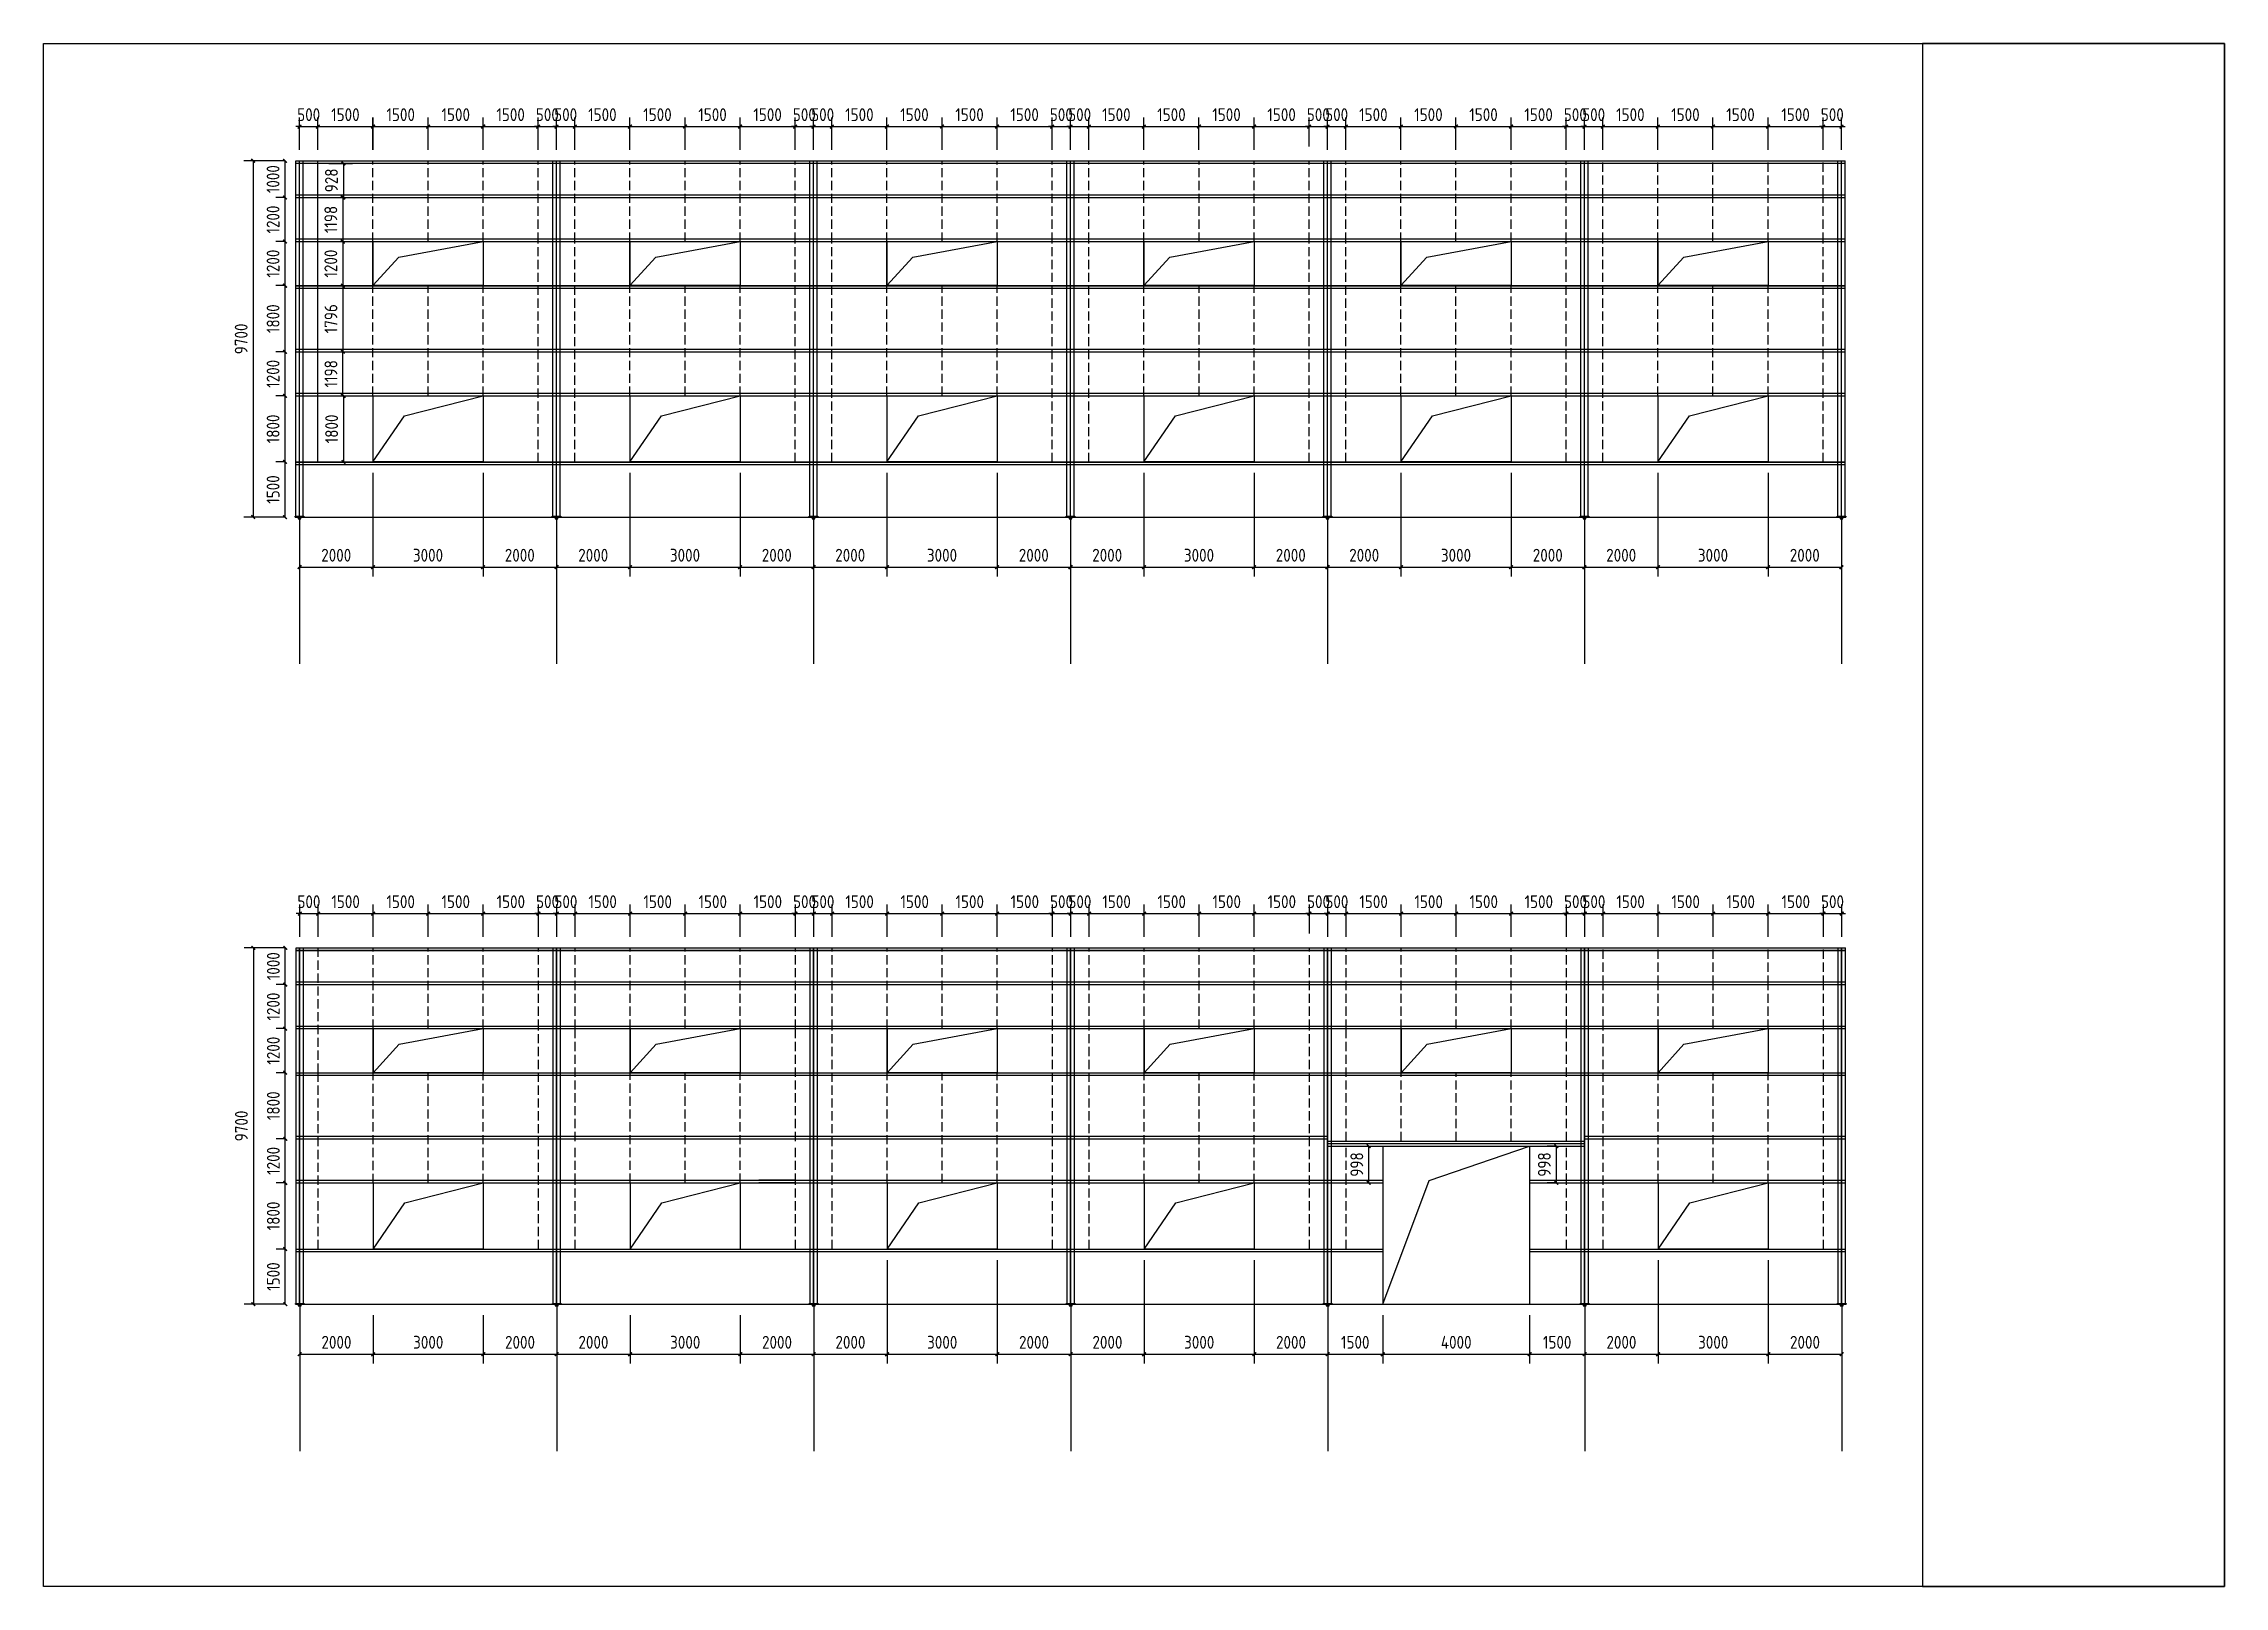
# Model space of a CAD drawing. Extents: x 102162 to 621267, y -39398 to 328893.
# Drawn here: x 414012 to 473412, y 160102 to 202102 of the extents above; entities that cross this region are included whole.
import ezdxf

# ---------------------------------------------------------------- set-up
doc = ezdxf.new("R2010")
doc.units = 0
doc.header["$LTSCALE"] = 1000
doc.header["$MEASUREMENT"] = 0
doc.linetypes.add('DASH', pattern=[0.35, 0.25, -0.1])
doc.layers.add('AXIS', color=3, linetype='Continuous')
doc.layers.add('DOTE', color=1, linetype='Continuous')
doc.styles.get("Standard").update_dxf_attribs({"font": 'gbenor.shx', "bigfont": 'gbcbig.shx'})
doc.dimstyles.get("Standard").update_dxf_attribs({"dimscale": 100, "dimtxt": 3.5, "dimasz": 1, "dimexe": 2.5, "dimexo": 3, "dimgap": 1.5, "dimtad": 1, "dimdec": 0, "dimzin": 0, "dimdsep": 46, "dimtxsty": 'Standard', "dimblk": 'ARCHTICK', "dimcen": 0.09, "dimadec": 0, "dimazin": 0, "dimtfac": 1, "dimtdec": 0, "dimtix": 1, "dimtmove": 2, "dimatfit": 3, "dimfxl": 1, "dimtolj": 1, "dimtzin": 0, "dimarcsym": 0})

msp = doc.modelspace()

# ---------------------------------------------------------------- blocks, each defined once
blk = doc.blocks.new('_ArchTick')
at = {"color": 0, "linetype": 'ByBlock', "const_width": 0.4}
blk.add_lwpolyline([(-0.5, -0.5), (0.5, 0.5)], dxfattribs=at)
blk = doc.blocks.new('*D9370')
at = {"color": 0, "lineweight": -2}
for p, q in [((420588, 169286), (420343, 169286)), ((420593, 167786), (420593, 169286)), ((420568, 167786), (420343, 167786))]:
    blk.add_line(p, q, dxfattribs=at)
at = {"layer": 'Defpoints', "color": 0}
for p in [(420593, 169286), (420888, 169286), (420868, 167786)]:
    blk.add_point(p, dxfattribs=at)
at = {"color": 0, "lineweight": -2, "xscale": 100, "yscale": 100, "zscale": 100}
for p, rotation in [((420593, 169286), 90), ((420593, 167786), 270)]:
    blk.add_blockref('_ArchTick', p, dxfattribs=dict(at, rotation=rotation))
at = {"color": 0, "insert": (420268, 168536), "char_height": 350, "attachment_point": 5, "rotation": 90}
blk.add_mtext('\\A1;1500', dxfattribs=at)
blk = doc.blocks.new('*D9371')
at = {"color": 0, "lineweight": -2}
for p, q in [((420588, 171086), (420343, 171086)), ((420593, 169286), (420593, 171086)), ((420588, 169286), (420343, 169286))]:
    blk.add_line(p, q, dxfattribs=at)
at = {"layer": 'Defpoints', "color": 0}
for p in [(420593, 171086), (420888, 171086), (420888, 169286)]:
    blk.add_point(p, dxfattribs=at)
at = {"color": 0, "lineweight": -2, "xscale": 100, "yscale": 100, "zscale": 100}
for p, rotation in [((420593, 171086), 90), ((420593, 169286), 270)]:
    blk.add_blockref('_ArchTick', p, dxfattribs=dict(at, rotation=rotation))
at = {"color": 0, "insert": (420268, 170186), "char_height": 350, "attachment_point": 5, "rotation": 90}
blk.add_mtext('\\A1;1800', dxfattribs=at)
blk = doc.blocks.new('*D9372')
at = {"color": 0, "lineweight": -2}
for p, q in [((420588, 172286), (420343, 172286)), ((420593, 171086), (420593, 172286)), ((420588, 171086), (420343, 171086))]:
    blk.add_line(p, q, dxfattribs=at)
at = {"layer": 'Defpoints', "color": 0}
for p in [(420593, 172286), (420888, 172286), (420888, 171086)]:
    blk.add_point(p, dxfattribs=at)
at = {"color": 0, "lineweight": -2, "xscale": 100, "yscale": 100, "zscale": 100}
for p, rotation in [((420593, 172286), 90), ((420593, 171086), 270)]:
    blk.add_blockref('_ArchTick', p, dxfattribs=dict(at, rotation=rotation))
at = {"color": 0, "insert": (420268, 171686), "char_height": 350, "attachment_point": 5, "rotation": 90}
blk.add_mtext('\\A1;1200', dxfattribs=at)
blk = doc.blocks.new('*D9373')
at = {"color": 0, "lineweight": -2}
for p, q in [((420588, 174086), (420343, 174086)), ((420593, 172286), (420593, 174086)), ((420588, 172286), (420343, 172286))]:
    blk.add_line(p, q, dxfattribs=at)
at = {"layer": 'Defpoints', "color": 0}
for p in [(420593, 174086), (420888, 174086), (420888, 172286)]:
    blk.add_point(p, dxfattribs=at)
at = {"color": 0, "lineweight": -2, "xscale": 100, "yscale": 100, "zscale": 100}
for p, rotation in [((420593, 174086), 90), ((420593, 172286), 270)]:
    blk.add_blockref('_ArchTick', p, dxfattribs=dict(at, rotation=rotation))
at = {"color": 0, "insert": (420268, 173186), "char_height": 350, "attachment_point": 5, "rotation": 90}
blk.add_mtext('\\A1;1800', dxfattribs=at)
blk = doc.blocks.new('*D9374')
at = {"color": 0, "lineweight": -2}
for p, q in [((420588, 175286), (420343, 175286)), ((420593, 174086), (420593, 175286)), ((420588, 174086), (420343, 174086))]:
    blk.add_line(p, q, dxfattribs=at)
at = {"layer": 'Defpoints', "color": 0}
for p in [(420593, 175286), (420888, 175286), (420888, 174086)]:
    blk.add_point(p, dxfattribs=at)
at = {"color": 0, "lineweight": -2, "xscale": 100, "yscale": 100, "zscale": 100}
for p, rotation in [((420593, 175286), 90), ((420593, 174086), 270)]:
    blk.add_blockref('_ArchTick', p, dxfattribs=dict(at, rotation=rotation))
at = {"color": 0, "insert": (420268, 174686), "char_height": 350, "attachment_point": 5, "rotation": 90}
blk.add_mtext('\\A1;1200', dxfattribs=at)
blk = doc.blocks.new('*D9375')
at = {"color": 0, "lineweight": -2}
for p, q in [((420588, 176486), (420343, 176486)), ((420593, 175286), (420593, 176486)), ((420588, 175286), (420343, 175286))]:
    blk.add_line(p, q, dxfattribs=at)
at = {"layer": 'Defpoints', "color": 0}
for p in [(420593, 176486), (420888, 176486), (420888, 175286)]:
    blk.add_point(p, dxfattribs=at)
at = {"color": 0, "lineweight": -2, "xscale": 100, "yscale": 100, "zscale": 100}
for p, rotation in [((420593, 176486), 90), ((420593, 175286), 270)]:
    blk.add_blockref('_ArchTick', p, dxfattribs=dict(at, rotation=rotation))
at = {"color": 0, "insert": (420268, 175886), "char_height": 350, "attachment_point": 5, "rotation": 90}
blk.add_mtext('\\A1;1200', dxfattribs=at)
blk = doc.blocks.new('*D9376')
at = {"color": 0, "lineweight": -2}
for p, q in [((420588, 177486), (420343, 177486)), ((420593, 176486), (420593, 177486)), ((420588, 176486), (420343, 176486))]:
    blk.add_line(p, q, dxfattribs=at)
at = {"layer": 'Defpoints', "color": 0}
for p in [(420593, 177486), (420888, 177486), (420888, 176486)]:
    blk.add_point(p, dxfattribs=at)
at = {"color": 0, "lineweight": -2, "xscale": 100, "yscale": 100, "zscale": 100}
for p, rotation in [((420593, 177486), 90), ((420593, 176486), 270)]:
    blk.add_blockref('_ArchTick', p, dxfattribs=dict(at, rotation=rotation))
at = {"color": 0, "insert": (420268, 176986), "char_height": 350, "attachment_point": 5, "rotation": 90}
blk.add_mtext('\\A1;1000', dxfattribs=at)
blk = doc.blocks.new('*D9377')
at = {"color": 0, "lineweight": -2}
for p, q in [((420588, 177486), (419474, 177486)), ((419724, 177486), (419724, 167786)), ((420588, 167786), (419474, 167786))]:
    blk.add_line(p, q, dxfattribs=at)
at = {"layer": 'Defpoints', "color": 0}
for p in [(420888, 177486), (419724, 167786), (420888, 167786)]:
    blk.add_point(p, dxfattribs=at)
at = {"color": 0, "lineweight": -2, "xscale": 100, "yscale": 100, "zscale": 100}
for p, rotation in [((419724, 177486), 90), ((419724, 167786), 270)]:
    blk.add_blockref('_ArchTick', p, dxfattribs=dict(at, rotation=rotation))
at = {"color": 0, "insert": (419399, 172636), "char_height": 350, "attachment_point": 5, "rotation": 90}
blk.add_mtext('\\A1;9700', dxfattribs=at)
blk = doc.blocks.new('*D9378')
at = {"color": 0, "lineweight": -2}
for p, q in [((420988, 167486), (420988, 166172)), ((422988, 167486), (422988, 166172)), ((420988, 166422), (422988, 166422))]:
    blk.add_line(p, q, dxfattribs=at)
at = {"layer": 'Defpoints', "color": 0}
for p in [(420988, 167786), (422988, 167786), (422988, 166422)]:
    blk.add_point(p, dxfattribs=at)
at = {"color": 0, "lineweight": -2, "xscale": 100, "yscale": 100, "zscale": 100, "rotation": 180}
blk.add_blockref('_ArchTick', (420988, 166422), dxfattribs=at)
at = {"color": 0, "lineweight": -2, "xscale": 100, "yscale": 100, "zscale": 100}
blk.add_blockref('_ArchTick', (422988, 166422), dxfattribs=at)
at = {"color": 0, "insert": (421988, 166747), "char_height": 350, "attachment_point": 5}
blk.add_mtext('\\A1;2000', dxfattribs=at)
blk = doc.blocks.new('*D9204')
at = {"color": 0, "lineweight": -2}
for p, q in [((422988, 167486), (422988, 166172)), ((425988, 167486), (425988, 166172)), ((422988, 166422), (425988, 166422))]:
    blk.add_line(p, q, dxfattribs=at)
at = {"layer": 'Defpoints', "color": 0}
for p in [(422988, 167786), (425988, 167786), (425988, 166422)]:
    blk.add_point(p, dxfattribs=at)
at = {"color": 0, "lineweight": -2, "xscale": 100, "yscale": 100, "zscale": 100, "rotation": 180}
blk.add_blockref('_ArchTick', (422988, 166422), dxfattribs=at)
at = {"color": 0, "lineweight": -2, "xscale": 100, "yscale": 100, "zscale": 100}
blk.add_blockref('_ArchTick', (425988, 166422), dxfattribs=at)
at = {"color": 0, "insert": (424488, 166747), "char_height": 350, "attachment_point": 5}
blk.add_mtext('\\A1;3000', dxfattribs=at)
blk = doc.blocks.new('*D9379')
at = {"color": 0, "lineweight": -2}
for p, q in [((425988, 167486), (425988, 166172)), ((427988, 167486), (427988, 166172)), ((425988, 166422), (427988, 166422))]:
    blk.add_line(p, q, dxfattribs=at)
at = {"layer": 'Defpoints', "color": 0}
for p in [(425988, 167786), (427988, 167786), (427988, 166422)]:
    blk.add_point(p, dxfattribs=at)
at = {"color": 0, "lineweight": -2, "xscale": 100, "yscale": 100, "zscale": 100, "rotation": 180}
blk.add_blockref('_ArchTick', (425988, 166422), dxfattribs=at)
at = {"color": 0, "lineweight": -2, "xscale": 100, "yscale": 100, "zscale": 100}
blk.add_blockref('_ArchTick', (427988, 166422), dxfattribs=at)
at = {"color": 0, "insert": (426988, 166747), "char_height": 350, "attachment_point": 5}
blk.add_mtext('\\A1;2000', dxfattribs=at)
blk = doc.blocks.new('*D9380')
at = {"color": 0, "lineweight": -2}
for p, q in [((427988, 167486), (427988, 166172)), ((429988, 167486), (429988, 166172)), ((427988, 166422), (429988, 166422))]:
    blk.add_line(p, q, dxfattribs=at)
at = {"layer": 'Defpoints', "color": 0}
for p in [(427988, 167786), (429988, 167786), (429988, 166422)]:
    blk.add_point(p, dxfattribs=at)
at = {"color": 0, "lineweight": -2, "xscale": 100, "yscale": 100, "zscale": 100, "rotation": 180}
blk.add_blockref('_ArchTick', (427988, 166422), dxfattribs=at)
at = {"color": 0, "lineweight": -2, "xscale": 100, "yscale": 100, "zscale": 100}
blk.add_blockref('_ArchTick', (429988, 166422), dxfattribs=at)
at = {"color": 0, "insert": (428988, 166747), "char_height": 350, "attachment_point": 5}
blk.add_mtext('\\A1;2000', dxfattribs=at)
blk = doc.blocks.new('*D9205')
at = {"color": 0, "lineweight": -2}
for p, q in [((429988, 167486), (429988, 166172)), ((432988, 167486), (432988, 166172)), ((429988, 166422), (432988, 166422))]:
    blk.add_line(p, q, dxfattribs=at)
at = {"layer": 'Defpoints', "color": 0}
for p in [(429988, 167786), (432988, 167786), (432988, 166422)]:
    blk.add_point(p, dxfattribs=at)
at = {"color": 0, "lineweight": -2, "xscale": 100, "yscale": 100, "zscale": 100, "rotation": 180}
blk.add_blockref('_ArchTick', (429988, 166422), dxfattribs=at)
at = {"color": 0, "lineweight": -2, "xscale": 100, "yscale": 100, "zscale": 100}
blk.add_blockref('_ArchTick', (432988, 166422), dxfattribs=at)
at = {"color": 0, "insert": (431488, 166747), "char_height": 350, "attachment_point": 5}
blk.add_mtext('\\A1;3000', dxfattribs=at)
blk = doc.blocks.new('*D9381')
at = {"color": 0, "lineweight": -2}
for p, q in [((432988, 167486), (432988, 166172)), ((434988, 167486), (434988, 166172)), ((432988, 166422), (434988, 166422))]:
    blk.add_line(p, q, dxfattribs=at)
at = {"layer": 'Defpoints', "color": 0}
for p in [(432988, 167786), (434988, 167786), (434988, 166422)]:
    blk.add_point(p, dxfattribs=at)
at = {"color": 0, "lineweight": -2, "xscale": 100, "yscale": 100, "zscale": 100, "rotation": 180}
blk.add_blockref('_ArchTick', (432988, 166422), dxfattribs=at)
at = {"color": 0, "lineweight": -2, "xscale": 100, "yscale": 100, "zscale": 100}
blk.add_blockref('_ArchTick', (434988, 166422), dxfattribs=at)
at = {"color": 0, "insert": (433988, 166747), "char_height": 350, "attachment_point": 5}
blk.add_mtext('\\A1;2000', dxfattribs=at)
blk = doc.blocks.new('*D9382')
at = {"color": 0, "lineweight": -2}
for p, q in [((436988, 168986), (436988, 166172)), ((434988, 167486), (434988, 166172)), ((434988, 166422), (436988, 166422))]:
    blk.add_line(p, q, dxfattribs=at)
at = {"layer": 'Defpoints', "color": 0}
for p in [(436988, 169286), (434988, 167786), (436988, 166422)]:
    blk.add_point(p, dxfattribs=at)
at = {"color": 0, "lineweight": -2, "xscale": 100, "yscale": 100, "zscale": 100, "rotation": 180}
blk.add_blockref('_ArchTick', (434988, 166422), dxfattribs=at)
at = {"color": 0, "lineweight": -2, "xscale": 100, "yscale": 100, "zscale": 100}
blk.add_blockref('_ArchTick', (436988, 166422), dxfattribs=at)
at = {"color": 0, "insert": (435988, 166747), "char_height": 350, "attachment_point": 5}
blk.add_mtext('\\A1;2000', dxfattribs=at)
blk = doc.blocks.new('*D9383')
at = {"color": 0, "lineweight": -2}
for p, q in [((436988, 168986), (436988, 166172)), ((439988, 168986), (439988, 166172)), ((436988, 166422), (439988, 166422))]:
    blk.add_line(p, q, dxfattribs=at)
at = {"layer": 'Defpoints', "color": 0}
for p in [(436988, 169286), (439988, 169286), (439988, 166422)]:
    blk.add_point(p, dxfattribs=at)
at = {"color": 0, "lineweight": -2, "xscale": 100, "yscale": 100, "zscale": 100, "rotation": 180}
blk.add_blockref('_ArchTick', (436988, 166422), dxfattribs=at)
at = {"color": 0, "lineweight": -2, "xscale": 100, "yscale": 100, "zscale": 100}
blk.add_blockref('_ArchTick', (439988, 166422), dxfattribs=at)
at = {"color": 0, "insert": (438488, 166747), "char_height": 350, "attachment_point": 5}
blk.add_mtext('\\A1;3000', dxfattribs=at)
blk = doc.blocks.new('*D9384')
at = {"color": 0, "lineweight": -2}
for p, q in [((439988, 168986), (439988, 166172)), ((441988, 167486), (441988, 166172)), ((439988, 166422), (441988, 166422))]:
    blk.add_line(p, q, dxfattribs=at)
at = {"layer": 'Defpoints', "color": 0}
for p in [(439988, 169286), (441988, 167786), (441988, 166422)]:
    blk.add_point(p, dxfattribs=at)
at = {"color": 0, "lineweight": -2, "xscale": 100, "yscale": 100, "zscale": 100, "rotation": 180}
blk.add_blockref('_ArchTick', (439988, 166422), dxfattribs=at)
at = {"color": 0, "lineweight": -2, "xscale": 100, "yscale": 100, "zscale": 100}
blk.add_blockref('_ArchTick', (441988, 166422), dxfattribs=at)
at = {"color": 0, "insert": (440988, 166747), "char_height": 350, "attachment_point": 5}
blk.add_mtext('\\A1;2000', dxfattribs=at)
blk = doc.blocks.new('*D9385')
at = {"color": 0, "lineweight": -2}
for p, q in [((443988, 168986), (443988, 166172)), ((441988, 167486), (441988, 166172)), ((441988, 166422), (443988, 166422))]:
    blk.add_line(p, q, dxfattribs=at)
at = {"layer": 'Defpoints', "color": 0}
for p in [(443988, 169286), (441988, 167786), (443988, 166422)]:
    blk.add_point(p, dxfattribs=at)
at = {"color": 0, "lineweight": -2, "xscale": 100, "yscale": 100, "zscale": 100, "rotation": 180}
blk.add_blockref('_ArchTick', (441988, 166422), dxfattribs=at)
at = {"color": 0, "lineweight": -2, "xscale": 100, "yscale": 100, "zscale": 100}
blk.add_blockref('_ArchTick', (443988, 166422), dxfattribs=at)
at = {"color": 0, "insert": (442988, 166747), "char_height": 350, "attachment_point": 5}
blk.add_mtext('\\A1;2000', dxfattribs=at)
blk = doc.blocks.new('*D9386')
at = {"color": 0, "lineweight": -2}
for p, q in [((443988, 168986), (443988, 166172)), ((446988, 168986), (446988, 166172)), ((443988, 166422), (446988, 166422))]:
    blk.add_line(p, q, dxfattribs=at)
at = {"layer": 'Defpoints', "color": 0}
for p in [(443988, 169286), (446988, 169286), (446988, 166422)]:
    blk.add_point(p, dxfattribs=at)
at = {"color": 0, "lineweight": -2, "xscale": 100, "yscale": 100, "zscale": 100, "rotation": 180}
blk.add_blockref('_ArchTick', (443988, 166422), dxfattribs=at)
at = {"color": 0, "lineweight": -2, "xscale": 100, "yscale": 100, "zscale": 100}
blk.add_blockref('_ArchTick', (446988, 166422), dxfattribs=at)
at = {"color": 0, "insert": (445488, 166747), "char_height": 350, "attachment_point": 5}
blk.add_mtext('\\A1;3000', dxfattribs=at)
blk = doc.blocks.new('*D9387')
at = {"color": 0, "lineweight": -2}
for p, q in [((446988, 168986), (446988, 166172)), ((448988, 167486), (448988, 166172)), ((446988, 166422), (448988, 166422))]:
    blk.add_line(p, q, dxfattribs=at)
at = {"layer": 'Defpoints', "color": 0}
for p in [(446988, 169286), (448988, 167786), (448988, 166422)]:
    blk.add_point(p, dxfattribs=at)
at = {"color": 0, "lineweight": -2, "xscale": 100, "yscale": 100, "zscale": 100, "rotation": 180}
blk.add_blockref('_ArchTick', (446988, 166422), dxfattribs=at)
at = {"color": 0, "lineweight": -2, "xscale": 100, "yscale": 100, "zscale": 100}
blk.add_blockref('_ArchTick', (448988, 166422), dxfattribs=at)
at = {"color": 0, "insert": (447988, 166747), "char_height": 350, "attachment_point": 5}
blk.add_mtext('\\A1;2000', dxfattribs=at)
blk = doc.blocks.new('*D9388')
at = {"color": 0, "lineweight": -2}
for p, q in [((448988, 167486), (448988, 166172)), ((450488, 167486), (450488, 166172)), ((448988, 166422), (450488, 166422))]:
    blk.add_line(p, q, dxfattribs=at)
at = {"layer": 'Defpoints', "color": 0}
for p in [(448988, 167786), (450488, 167786), (450488, 166422)]:
    blk.add_point(p, dxfattribs=at)
at = {"color": 0, "lineweight": -2, "xscale": 100, "yscale": 100, "zscale": 100, "rotation": 180}
blk.add_blockref('_ArchTick', (448988, 166422), dxfattribs=at)
at = {"color": 0, "lineweight": -2, "xscale": 100, "yscale": 100, "zscale": 100}
blk.add_blockref('_ArchTick', (450488, 166422), dxfattribs=at)
at = {"color": 0, "insert": (449738, 166747), "char_height": 350, "attachment_point": 5}
blk.add_mtext('\\A1;1500', dxfattribs=at)
blk = doc.blocks.new('*D9206')
at = {"color": 0, "lineweight": -2}
for p, q in [((450488, 167486), (450488, 166172)), ((454488, 167486), (454488, 166172)), ((450488, 166422), (454488, 166422))]:
    blk.add_line(p, q, dxfattribs=at)
at = {"layer": 'Defpoints', "color": 0}
for p in [(450488, 167786), (454488, 167786), (454488, 166422)]:
    blk.add_point(p, dxfattribs=at)
at = {"color": 0, "lineweight": -2, "xscale": 100, "yscale": 100, "zscale": 100, "rotation": 180}
blk.add_blockref('_ArchTick', (450488, 166422), dxfattribs=at)
at = {"color": 0, "lineweight": -2, "xscale": 100, "yscale": 100, "zscale": 100}
blk.add_blockref('_ArchTick', (454488, 166422), dxfattribs=at)
at = {"color": 0, "insert": (452488, 166747), "char_height": 350, "attachment_point": 5}
blk.add_mtext('\\A1;4000', dxfattribs=at)
blk = doc.blocks.new('*D9389')
at = {"color": 0, "lineweight": -2}
for p, q in [((454488, 167486), (454488, 166172)), ((455988, 167486), (455988, 166172)), ((454488, 166422), (455988, 166422))]:
    blk.add_line(p, q, dxfattribs=at)
at = {"layer": 'Defpoints', "color": 0}
for p in [(454488, 167786), (455988, 167786), (455988, 166422)]:
    blk.add_point(p, dxfattribs=at)
at = {"color": 0, "lineweight": -2, "xscale": 100, "yscale": 100, "zscale": 100, "rotation": 180}
blk.add_blockref('_ArchTick', (454488, 166422), dxfattribs=at)
at = {"color": 0, "lineweight": -2, "xscale": 100, "yscale": 100, "zscale": 100}
blk.add_blockref('_ArchTick', (455988, 166422), dxfattribs=at)
at = {"color": 0, "insert": (455238, 166747), "char_height": 350, "attachment_point": 5}
blk.add_mtext('\\A1;1500', dxfattribs=at)
blk = doc.blocks.new('*D9390')
at = {"color": 0, "lineweight": -2}
for p, q in [((457988, 168986), (457988, 166172)), ((455988, 167486), (455988, 166172)), ((455988, 166422), (457988, 166422))]:
    blk.add_line(p, q, dxfattribs=at)
at = {"layer": 'Defpoints', "color": 0}
for p in [(457988, 169286), (455988, 167786), (457988, 166422)]:
    blk.add_point(p, dxfattribs=at)
at = {"color": 0, "lineweight": -2, "xscale": 100, "yscale": 100, "zscale": 100, "rotation": 180}
blk.add_blockref('_ArchTick', (455988, 166422), dxfattribs=at)
at = {"color": 0, "lineweight": -2, "xscale": 100, "yscale": 100, "zscale": 100}
blk.add_blockref('_ArchTick', (457988, 166422), dxfattribs=at)
at = {"color": 0, "insert": (456988, 166747), "char_height": 350, "attachment_point": 5}
blk.add_mtext('\\A1;2000', dxfattribs=at)
blk = doc.blocks.new('*D9391')
at = {"color": 0, "lineweight": -2}
for p, q in [((457988, 168986), (457988, 166172)), ((460988, 168986), (460988, 166172)), ((457988, 166422), (460988, 166422))]:
    blk.add_line(p, q, dxfattribs=at)
at = {"layer": 'Defpoints', "color": 0}
for p in [(457988, 169286), (460988, 169286), (460988, 166422)]:
    blk.add_point(p, dxfattribs=at)
at = {"color": 0, "lineweight": -2, "xscale": 100, "yscale": 100, "zscale": 100, "rotation": 180}
blk.add_blockref('_ArchTick', (457988, 166422), dxfattribs=at)
at = {"color": 0, "lineweight": -2, "xscale": 100, "yscale": 100, "zscale": 100}
blk.add_blockref('_ArchTick', (460988, 166422), dxfattribs=at)
at = {"color": 0, "insert": (459488, 166747), "char_height": 350, "attachment_point": 5}
blk.add_mtext('\\A1;3000', dxfattribs=at)
blk = doc.blocks.new('*D9392')
at = {"color": 0, "lineweight": -2}
for p, q in [((460988, 168986), (460988, 166172)), ((462988, 167486), (462988, 166172)), ((460988, 166422), (462988, 166422))]:
    blk.add_line(p, q, dxfattribs=at)
at = {"layer": 'Defpoints', "color": 0}
for p in [(460988, 169286), (462988, 167786), (462988, 166422)]:
    blk.add_point(p, dxfattribs=at)
at = {"color": 0, "lineweight": -2, "xscale": 100, "yscale": 100, "zscale": 100, "rotation": 180}
blk.add_blockref('_ArchTick', (460988, 166422), dxfattribs=at)
at = {"color": 0, "lineweight": -2, "xscale": 100, "yscale": 100, "zscale": 100}
blk.add_blockref('_ArchTick', (462988, 166422), dxfattribs=at)
at = {"color": 0, "insert": (461988, 166747), "char_height": 350, "attachment_point": 5}
blk.add_mtext('\\A1;2000', dxfattribs=at)
blk = doc.blocks.new('*D9207')
at = {"color": 0, "lineweight": -2}
for p, q in [((420988, 178416), (420888, 178416)), ((420988, 177786), (420988, 178666)), ((420988, 178416), (421488, 178416)), ((421488, 177786), (421488, 178666)), ((421488, 178416), (421588, 178416))]:
    blk.add_line(p, q, dxfattribs=at)
at = {"layer": 'Defpoints', "color": 0}
for p in [(421488, 178416), (420988, 177486), (421488, 177486)]:
    blk.add_point(p, dxfattribs=at)
at = {"color": 0, "lineweight": -2, "xscale": 100, "yscale": 100, "zscale": 100}
blk.add_blockref('_ArchTick', (420988, 178416), dxfattribs=at)
at = {"color": 0, "lineweight": -2, "xscale": 100, "yscale": 100, "zscale": 100, "rotation": 180}
blk.add_blockref('_ArchTick', (421488, 178416), dxfattribs=at)
at = {"color": 0, "insert": (421238, 178741), "char_height": 350, "attachment_point": 5}
blk.add_mtext('\\A1;500', dxfattribs=at)
blk = doc.blocks.new('*D9208')
at = {"color": 0, "lineweight": -2}
for p, q in [((421488, 177786), (421488, 178666)), ((421488, 178416), (422988, 178416)), ((422988, 177786), (422988, 178666))]:
    blk.add_line(p, q, dxfattribs=at)
at = {"layer": 'Defpoints', "color": 0}
for p in [(422988, 178416), (421488, 177486), (422988, 177486)]:
    blk.add_point(p, dxfattribs=at)
at = {"color": 0, "lineweight": -2, "xscale": 100, "yscale": 100, "zscale": 100, "rotation": 180}
blk.add_blockref('_ArchTick', (421488, 178416), dxfattribs=at)
at = {"color": 0, "lineweight": -2, "xscale": 100, "yscale": 100, "zscale": 100}
blk.add_blockref('_ArchTick', (422988, 178416), dxfattribs=at)
at = {"color": 0, "insert": (422238, 178741), "char_height": 350, "attachment_point": 5}
blk.add_mtext('\\A1;1500', dxfattribs=at)
blk = doc.blocks.new('*D9209')
at = {"color": 0, "lineweight": -2}
for p, q in [((422988, 177786), (422988, 178666)), ((422988, 178416), (424488, 178416)), ((424488, 177786), (424488, 178666))]:
    blk.add_line(p, q, dxfattribs=at)
at = {"layer": 'Defpoints', "color": 0}
for p in [(424488, 178416), (422988, 177486), (424488, 177486)]:
    blk.add_point(p, dxfattribs=at)
at = {"color": 0, "lineweight": -2, "xscale": 100, "yscale": 100, "zscale": 100, "rotation": 180}
blk.add_blockref('_ArchTick', (422988, 178416), dxfattribs=at)
at = {"color": 0, "lineweight": -2, "xscale": 100, "yscale": 100, "zscale": 100}
blk.add_blockref('_ArchTick', (424488, 178416), dxfattribs=at)
at = {"color": 0, "insert": (423738, 178741), "char_height": 350, "attachment_point": 5}
blk.add_mtext('\\A1;1500', dxfattribs=at)
blk = doc.blocks.new('*D9210')
at = {"color": 0, "lineweight": -2}
for p, q in [((425988, 177786), (425988, 178666)), ((425988, 178416), (427488, 178416)), ((427488, 177786), (427488, 178666))]:
    blk.add_line(p, q, dxfattribs=at)
at = {"layer": 'Defpoints', "color": 0}
for p in [(427488, 178416), (425988, 177486), (427488, 177486)]:
    blk.add_point(p, dxfattribs=at)
at = {"color": 0, "lineweight": -2, "xscale": 100, "yscale": 100, "zscale": 100, "rotation": 180}
blk.add_blockref('_ArchTick', (425988, 178416), dxfattribs=at)
at = {"color": 0, "lineweight": -2, "xscale": 100, "yscale": 100, "zscale": 100}
blk.add_blockref('_ArchTick', (427488, 178416), dxfattribs=at)
at = {"color": 0, "insert": (426738, 178741), "char_height": 350, "attachment_point": 5}
blk.add_mtext('\\A1;1500', dxfattribs=at)
blk = doc.blocks.new('*D9211')
at = {"color": 0, "lineweight": -2}
for p, q in [((427488, 178416), (427388, 178416)), ((427488, 177786), (427488, 178666)), ((427488, 178416), (427988, 178416)), ((427988, 177786), (427988, 178666)), ((427988, 178416), (428088, 178416))]:
    blk.add_line(p, q, dxfattribs=at)
at = {"layer": 'Defpoints', "color": 0}
for p in [(427988, 178416), (427488, 177486), (427988, 177486)]:
    blk.add_point(p, dxfattribs=at)
at = {"color": 0, "lineweight": -2, "xscale": 100, "yscale": 100, "zscale": 100}
blk.add_blockref('_ArchTick', (427488, 178416), dxfattribs=at)
at = {"color": 0, "lineweight": -2, "xscale": 100, "yscale": 100, "zscale": 100, "rotation": 180}
blk.add_blockref('_ArchTick', (427988, 178416), dxfattribs=at)
at = {"color": 0, "insert": (427738, 178741), "char_height": 350, "attachment_point": 5}
blk.add_mtext('\\A1;500', dxfattribs=at)
blk = doc.blocks.new('*D9212')
at = {"color": 0, "lineweight": -2}
for p, q in [((427988, 178416), (427888, 178416)), ((427988, 177786), (427988, 178666)), ((427988, 178416), (428488, 178416)), ((428488, 177786), (428488, 178666)), ((428488, 178416), (428588, 178416))]:
    blk.add_line(p, q, dxfattribs=at)
at = {"layer": 'Defpoints', "color": 0}
for p in [(428488, 178416), (427988, 177486), (428488, 177486)]:
    blk.add_point(p, dxfattribs=at)
at = {"color": 0, "lineweight": -2, "xscale": 100, "yscale": 100, "zscale": 100}
blk.add_blockref('_ArchTick', (427988, 178416), dxfattribs=at)
at = {"color": 0, "lineweight": -2, "xscale": 100, "yscale": 100, "zscale": 100, "rotation": 180}
blk.add_blockref('_ArchTick', (428488, 178416), dxfattribs=at)
at = {"color": 0, "insert": (428238, 178741), "char_height": 350, "attachment_point": 5}
blk.add_mtext('\\A1;500', dxfattribs=at)
blk = doc.blocks.new('*D9213')
at = {"color": 0, "lineweight": -2}
for p, q in [((428488, 177786), (428488, 178666)), ((428488, 178416), (429988, 178416)), ((429988, 177786), (429988, 178666))]:
    blk.add_line(p, q, dxfattribs=at)
at = {"layer": 'Defpoints', "color": 0}
for p in [(429988, 178416), (428488, 177486), (429988, 177486)]:
    blk.add_point(p, dxfattribs=at)
at = {"color": 0, "lineweight": -2, "xscale": 100, "yscale": 100, "zscale": 100, "rotation": 180}
blk.add_blockref('_ArchTick', (428488, 178416), dxfattribs=at)
at = {"color": 0, "lineweight": -2, "xscale": 100, "yscale": 100, "zscale": 100}
blk.add_blockref('_ArchTick', (429988, 178416), dxfattribs=at)
at = {"color": 0, "insert": (429238, 178741), "char_height": 350, "attachment_point": 5}
blk.add_mtext('\\A1;1500', dxfattribs=at)
blk = doc.blocks.new('*D9214')
at = {"color": 0, "lineweight": -2}
for p, q in [((432988, 177786), (432988, 178666)), ((432988, 178416), (434488, 178416)), ((434488, 177786), (434488, 178666))]:
    blk.add_line(p, q, dxfattribs=at)
at = {"layer": 'Defpoints', "color": 0}
for p in [(434488, 178416), (432988, 177486), (434488, 177486)]:
    blk.add_point(p, dxfattribs=at)
at = {"color": 0, "lineweight": -2, "xscale": 100, "yscale": 100, "zscale": 100, "rotation": 180}
blk.add_blockref('_ArchTick', (432988, 178416), dxfattribs=at)
at = {"color": 0, "lineweight": -2, "xscale": 100, "yscale": 100, "zscale": 100}
blk.add_blockref('_ArchTick', (434488, 178416), dxfattribs=at)
at = {"color": 0, "insert": (433738, 178741), "char_height": 350, "attachment_point": 5}
blk.add_mtext('\\A1;1500', dxfattribs=at)
blk = doc.blocks.new('*D9215')
at = {"color": 0, "lineweight": -2}
for p, q in [((434488, 178416), (434388, 178416)), ((434488, 177786), (434488, 178666)), ((434488, 178416), (434988, 178416)), ((434988, 177786), (434988, 178666)), ((434988, 178416), (435088, 178416))]:
    blk.add_line(p, q, dxfattribs=at)
at = {"layer": 'Defpoints', "color": 0}
for p in [(434988, 178416), (434488, 177486), (434988, 177486)]:
    blk.add_point(p, dxfattribs=at)
at = {"color": 0, "lineweight": -2, "xscale": 100, "yscale": 100, "zscale": 100}
blk.add_blockref('_ArchTick', (434488, 178416), dxfattribs=at)
at = {"color": 0, "lineweight": -2, "xscale": 100, "yscale": 100, "zscale": 100, "rotation": 180}
blk.add_blockref('_ArchTick', (434988, 178416), dxfattribs=at)
at = {"color": 0, "insert": (434738, 178741), "char_height": 350, "attachment_point": 5}
blk.add_mtext('\\A1;500', dxfattribs=at)
blk = doc.blocks.new('*D9216')
at = {"color": 0, "lineweight": -2}
for p, q in [((434988, 178416), (434888, 178416)), ((434988, 177786), (434988, 178666)), ((434988, 178416), (435488, 178416)), ((435488, 177786), (435488, 178666)), ((435488, 178416), (435588, 178416))]:
    blk.add_line(p, q, dxfattribs=at)
at = {"layer": 'Defpoints', "color": 0}
for p in [(435488, 178416), (434988, 177486), (435488, 177486)]:
    blk.add_point(p, dxfattribs=at)
at = {"color": 0, "lineweight": -2, "xscale": 100, "yscale": 100, "zscale": 100}
blk.add_blockref('_ArchTick', (434988, 178416), dxfattribs=at)
at = {"color": 0, "lineweight": -2, "xscale": 100, "yscale": 100, "zscale": 100, "rotation": 180}
blk.add_blockref('_ArchTick', (435488, 178416), dxfattribs=at)
at = {"color": 0, "insert": (435238, 178741), "char_height": 350, "attachment_point": 5}
blk.add_mtext('\\A1;500', dxfattribs=at)
blk = doc.blocks.new('*D9217')
at = {"color": 0, "lineweight": -2}
for p, q in [((435488, 177786), (435488, 178666)), ((435488, 178416), (436988, 178416)), ((436988, 177786), (436988, 178666))]:
    blk.add_line(p, q, dxfattribs=at)
at = {"layer": 'Defpoints', "color": 0}
for p in [(436988, 178416), (435488, 177486), (436988, 177486)]:
    blk.add_point(p, dxfattribs=at)
at = {"color": 0, "lineweight": -2, "xscale": 100, "yscale": 100, "zscale": 100, "rotation": 180}
blk.add_blockref('_ArchTick', (435488, 178416), dxfattribs=at)
at = {"color": 0, "lineweight": -2, "xscale": 100, "yscale": 100, "zscale": 100}
blk.add_blockref('_ArchTick', (436988, 178416), dxfattribs=at)
at = {"color": 0, "insert": (436238, 178741), "char_height": 350, "attachment_point": 5}
blk.add_mtext('\\A1;1500', dxfattribs=at)
blk = doc.blocks.new('*D9218')
at = {"color": 0, "lineweight": -2}
for p, q in [((439988, 177786), (439988, 178666)), ((439988, 178416), (441488, 178416)), ((441488, 177786), (441488, 178666))]:
    blk.add_line(p, q, dxfattribs=at)
at = {"layer": 'Defpoints', "color": 0}
for p in [(441488, 178416), (439988, 177486), (441488, 177486)]:
    blk.add_point(p, dxfattribs=at)
at = {"color": 0, "lineweight": -2, "xscale": 100, "yscale": 100, "zscale": 100, "rotation": 180}
blk.add_blockref('_ArchTick', (439988, 178416), dxfattribs=at)
at = {"color": 0, "lineweight": -2, "xscale": 100, "yscale": 100, "zscale": 100}
blk.add_blockref('_ArchTick', (441488, 178416), dxfattribs=at)
at = {"color": 0, "insert": (440738, 178741), "char_height": 350, "attachment_point": 5}
blk.add_mtext('\\A1;1500', dxfattribs=at)
blk = doc.blocks.new('*D9219')
at = {"color": 0, "lineweight": -2}
for p, q in [((441488, 178416), (441388, 178416)), ((441488, 177786), (441488, 178666)), ((441488, 178416), (441988, 178416)), ((441988, 177786), (441988, 178666)), ((441988, 178416), (442088, 178416))]:
    blk.add_line(p, q, dxfattribs=at)
at = {"layer": 'Defpoints', "color": 0}
for p in [(441988, 178416), (441488, 177486), (441988, 177486)]:
    blk.add_point(p, dxfattribs=at)
at = {"color": 0, "lineweight": -2, "xscale": 100, "yscale": 100, "zscale": 100}
blk.add_blockref('_ArchTick', (441488, 178416), dxfattribs=at)
at = {"color": 0, "lineweight": -2, "xscale": 100, "yscale": 100, "zscale": 100, "rotation": 180}
blk.add_blockref('_ArchTick', (441988, 178416), dxfattribs=at)
at = {"color": 0, "insert": (441738, 178741), "char_height": 350, "attachment_point": 5}
blk.add_mtext('\\A1;500', dxfattribs=at)
blk = doc.blocks.new('*D9220')
at = {"color": 0, "lineweight": -2}
for p, q in [((441988, 178416), (441888, 178416)), ((441988, 177786), (441988, 178666)), ((441988, 178416), (442488, 178416)), ((442488, 177786), (442488, 178666)), ((442488, 178416), (442588, 178416))]:
    blk.add_line(p, q, dxfattribs=at)
at = {"layer": 'Defpoints', "color": 0}
for p in [(442488, 178416), (441988, 177486), (442488, 177486)]:
    blk.add_point(p, dxfattribs=at)
at = {"color": 0, "lineweight": -2, "xscale": 100, "yscale": 100, "zscale": 100}
blk.add_blockref('_ArchTick', (441988, 178416), dxfattribs=at)
at = {"color": 0, "lineweight": -2, "xscale": 100, "yscale": 100, "zscale": 100, "rotation": 180}
blk.add_blockref('_ArchTick', (442488, 178416), dxfattribs=at)
at = {"color": 0, "insert": (442238, 178741), "char_height": 350, "attachment_point": 5}
blk.add_mtext('\\A1;500', dxfattribs=at)
blk = doc.blocks.new('*D9221')
at = {"color": 0, "lineweight": -2}
for p, q in [((442488, 177786), (442488, 178666)), ((442488, 178416), (443988, 178416)), ((443988, 177786), (443988, 178666))]:
    blk.add_line(p, q, dxfattribs=at)
at = {"layer": 'Defpoints', "color": 0}
for p in [(443988, 178416), (442488, 177486), (443988, 177486)]:
    blk.add_point(p, dxfattribs=at)
at = {"color": 0, "lineweight": -2, "xscale": 100, "yscale": 100, "zscale": 100, "rotation": 180}
blk.add_blockref('_ArchTick', (442488, 178416), dxfattribs=at)
at = {"color": 0, "lineweight": -2, "xscale": 100, "yscale": 100, "zscale": 100}
blk.add_blockref('_ArchTick', (443988, 178416), dxfattribs=at)
at = {"color": 0, "insert": (443238, 178741), "char_height": 350, "attachment_point": 5}
blk.add_mtext('\\A1;1500', dxfattribs=at)
blk = doc.blocks.new('*D9222')
at = {"color": 0, "lineweight": -2}
for p, q in [((446988, 177786), (446988, 178666)), ((446988, 178416), (448488, 178416)), ((448488, 177876), (448488, 178666))]:
    blk.add_line(p, q, dxfattribs=at)
at = {"layer": 'Defpoints', "color": 0}
for p in [(448488, 178416), (446988, 177486), (448488, 177576)]:
    blk.add_point(p, dxfattribs=at)
at = {"color": 0, "lineweight": -2, "xscale": 100, "yscale": 100, "zscale": 100, "rotation": 180}
blk.add_blockref('_ArchTick', (446988, 178416), dxfattribs=at)
at = {"color": 0, "lineweight": -2, "xscale": 100, "yscale": 100, "zscale": 100}
blk.add_blockref('_ArchTick', (448488, 178416), dxfattribs=at)
at = {"color": 0, "insert": (447738, 178741), "char_height": 350, "attachment_point": 5}
blk.add_mtext('\\A1;1500', dxfattribs=at)
blk = doc.blocks.new('*D9223')
at = {"color": 0, "lineweight": -2}
for p, q in [((448488, 178416), (448388, 178416)), ((448488, 177876), (448488, 178666)), ((448488, 178416), (448988, 178416)), ((448988, 177786), (448988, 178666)), ((448988, 178416), (449088, 178416))]:
    blk.add_line(p, q, dxfattribs=at)
at = {"layer": 'Defpoints', "color": 0}
for p in [(448988, 178416), (448488, 177576), (448988, 177486)]:
    blk.add_point(p, dxfattribs=at)
at = {"color": 0, "lineweight": -2, "xscale": 100, "yscale": 100, "zscale": 100}
blk.add_blockref('_ArchTick', (448488, 178416), dxfattribs=at)
at = {"color": 0, "lineweight": -2, "xscale": 100, "yscale": 100, "zscale": 100, "rotation": 180}
blk.add_blockref('_ArchTick', (448988, 178416), dxfattribs=at)
at = {"color": 0, "insert": (448738, 178741), "char_height": 350, "attachment_point": 5}
blk.add_mtext('\\A1;500', dxfattribs=at)
blk = doc.blocks.new('*D9224')
at = {"color": 0, "lineweight": -2}
for p, q in [((448988, 178416), (448888, 178416)), ((448988, 177786), (448988, 178666)), ((448988, 178416), (449488, 178416)), ((449488, 177786), (449488, 178666)), ((449488, 178416), (449588, 178416))]:
    blk.add_line(p, q, dxfattribs=at)
at = {"layer": 'Defpoints', "color": 0}
for p in [(449488, 178416), (448988, 177486), (449488, 177486)]:
    blk.add_point(p, dxfattribs=at)
at = {"color": 0, "lineweight": -2, "xscale": 100, "yscale": 100, "zscale": 100}
blk.add_blockref('_ArchTick', (448988, 178416), dxfattribs=at)
at = {"color": 0, "lineweight": -2, "xscale": 100, "yscale": 100, "zscale": 100, "rotation": 180}
blk.add_blockref('_ArchTick', (449488, 178416), dxfattribs=at)
at = {"color": 0, "insert": (449238, 178741), "char_height": 350, "attachment_point": 5}
blk.add_mtext('\\A1;500', dxfattribs=at)
blk = doc.blocks.new('*D9225')
at = {"color": 0, "lineweight": -2}
for p, q in [((449488, 177786), (449488, 178666)), ((449488, 178416), (450988, 178416)), ((450988, 177786), (450988, 178666))]:
    blk.add_line(p, q, dxfattribs=at)
at = {"layer": 'Defpoints', "color": 0}
for p in [(450988, 178416), (449488, 177486), (450988, 177486)]:
    blk.add_point(p, dxfattribs=at)
at = {"color": 0, "lineweight": -2, "xscale": 100, "yscale": 100, "zscale": 100, "rotation": 180}
blk.add_blockref('_ArchTick', (449488, 178416), dxfattribs=at)
at = {"color": 0, "lineweight": -2, "xscale": 100, "yscale": 100, "zscale": 100}
blk.add_blockref('_ArchTick', (450988, 178416), dxfattribs=at)
at = {"color": 0, "insert": (450238, 178741), "char_height": 350, "attachment_point": 5}
blk.add_mtext('\\A1;1500', dxfattribs=at)
blk = doc.blocks.new('*D9226')
at = {"color": 0, "lineweight": -2}
for p, q in [((453988, 177786), (453988, 178666)), ((453988, 178416), (455488, 178416)), ((455488, 177786), (455488, 178666))]:
    blk.add_line(p, q, dxfattribs=at)
at = {"layer": 'Defpoints', "color": 0}
for p in [(455488, 178416), (453988, 177486), (455488, 177486)]:
    blk.add_point(p, dxfattribs=at)
at = {"color": 0, "lineweight": -2, "xscale": 100, "yscale": 100, "zscale": 100, "rotation": 180}
blk.add_blockref('_ArchTick', (453988, 178416), dxfattribs=at)
at = {"color": 0, "lineweight": -2, "xscale": 100, "yscale": 100, "zscale": 100}
blk.add_blockref('_ArchTick', (455488, 178416), dxfattribs=at)
at = {"color": 0, "insert": (454738, 178741), "char_height": 350, "attachment_point": 5}
blk.add_mtext('\\A1;1500', dxfattribs=at)
blk = doc.blocks.new('*D9227')
at = {"color": 0, "lineweight": -2}
for p, q in [((455488, 178416), (455388, 178416)), ((455488, 177786), (455488, 178666)), ((455488, 178416), (455988, 178416)), ((455988, 177786), (455988, 178666)), ((455988, 178416), (456088, 178416))]:
    blk.add_line(p, q, dxfattribs=at)
at = {"layer": 'Defpoints', "color": 0}
for p in [(455988, 178416), (455488, 177486), (455988, 177486)]:
    blk.add_point(p, dxfattribs=at)
at = {"color": 0, "lineweight": -2, "xscale": 100, "yscale": 100, "zscale": 100}
blk.add_blockref('_ArchTick', (455488, 178416), dxfattribs=at)
at = {"color": 0, "lineweight": -2, "xscale": 100, "yscale": 100, "zscale": 100, "rotation": 180}
blk.add_blockref('_ArchTick', (455988, 178416), dxfattribs=at)
at = {"color": 0, "insert": (455738, 178741), "char_height": 350, "attachment_point": 5}
blk.add_mtext('\\A1;500', dxfattribs=at)
blk = doc.blocks.new('*D9228')
at = {"color": 0, "lineweight": -2}
for p, q in [((455988, 178416), (455888, 178416)), ((455988, 177786), (455988, 178666)), ((455988, 178416), (456488, 178416)), ((456488, 177786), (456488, 178666)), ((456488, 178416), (456588, 178416))]:
    blk.add_line(p, q, dxfattribs=at)
at = {"layer": 'Defpoints', "color": 0}
for p in [(456488, 178416), (455988, 177486), (456488, 177486)]:
    blk.add_point(p, dxfattribs=at)
at = {"color": 0, "lineweight": -2, "xscale": 100, "yscale": 100, "zscale": 100}
blk.add_blockref('_ArchTick', (455988, 178416), dxfattribs=at)
at = {"color": 0, "lineweight": -2, "xscale": 100, "yscale": 100, "zscale": 100, "rotation": 180}
blk.add_blockref('_ArchTick', (456488, 178416), dxfattribs=at)
at = {"color": 0, "insert": (456238, 178741), "char_height": 350, "attachment_point": 5}
blk.add_mtext('\\A1;500', dxfattribs=at)
blk = doc.blocks.new('*D9229')
at = {"color": 0, "lineweight": -2}
for p, q in [((456488, 177786), (456488, 178666)), ((456488, 178416), (457988, 178416)), ((457988, 177786), (457988, 178666))]:
    blk.add_line(p, q, dxfattribs=at)
at = {"layer": 'Defpoints', "color": 0}
for p in [(457988, 178416), (456488, 177486), (457988, 177486)]:
    blk.add_point(p, dxfattribs=at)
at = {"color": 0, "lineweight": -2, "xscale": 100, "yscale": 100, "zscale": 100, "rotation": 180}
blk.add_blockref('_ArchTick', (456488, 178416), dxfattribs=at)
at = {"color": 0, "lineweight": -2, "xscale": 100, "yscale": 100, "zscale": 100}
blk.add_blockref('_ArchTick', (457988, 178416), dxfattribs=at)
at = {"color": 0, "insert": (457238, 178741), "char_height": 350, "attachment_point": 5}
blk.add_mtext('\\A1;1500', dxfattribs=at)
blk = doc.blocks.new('*D9230')
at = {"color": 0, "lineweight": -2}
for p, q in [((460988, 177786), (460988, 178666)), ((460988, 178416), (462488, 178416)), ((462488, 177786), (462488, 178666))]:
    blk.add_line(p, q, dxfattribs=at)
at = {"layer": 'Defpoints', "color": 0}
for p in [(462488, 178416), (460988, 177486), (462488, 177486)]:
    blk.add_point(p, dxfattribs=at)
at = {"color": 0, "lineweight": -2, "xscale": 100, "yscale": 100, "zscale": 100, "rotation": 180}
blk.add_blockref('_ArchTick', (460988, 178416), dxfattribs=at)
at = {"color": 0, "lineweight": -2, "xscale": 100, "yscale": 100, "zscale": 100}
blk.add_blockref('_ArchTick', (462488, 178416), dxfattribs=at)
at = {"color": 0, "insert": (461738, 178741), "char_height": 350, "attachment_point": 5}
blk.add_mtext('\\A1;1500', dxfattribs=at)
blk = doc.blocks.new('*D9231')
at = {"color": 0, "lineweight": -2}
for p, q in [((462488, 178416), (462388, 178416)), ((462488, 177786), (462488, 178666)), ((462488, 178416), (462988, 178416)), ((462988, 177786), (462988, 178666)), ((462988, 178416), (463088, 178416))]:
    blk.add_line(p, q, dxfattribs=at)
at = {"layer": 'Defpoints', "color": 0}
for p in [(462988, 178416), (462488, 177486), (462988, 177486)]:
    blk.add_point(p, dxfattribs=at)
at = {"color": 0, "lineweight": -2, "xscale": 100, "yscale": 100, "zscale": 100}
blk.add_blockref('_ArchTick', (462488, 178416), dxfattribs=at)
at = {"color": 0, "lineweight": -2, "xscale": 100, "yscale": 100, "zscale": 100, "rotation": 180}
blk.add_blockref('_ArchTick', (462988, 178416), dxfattribs=at)
at = {"color": 0, "insert": (462738, 178741), "char_height": 350, "attachment_point": 5}
blk.add_mtext('\\A1;500', dxfattribs=at)
blk = doc.blocks.new('*D9393')
at = {"color": 0, "lineweight": -2}
for p, q in [((420582, 190713), (420337, 190713)), ((420587, 189213), (420587, 190713)), ((420562, 189213), (420337, 189213))]:
    blk.add_line(p, q, dxfattribs=at)
at = {"layer": 'Defpoints', "color": 0}
for p in [(420587, 190713), (420882, 190713), (420862, 189213)]:
    blk.add_point(p, dxfattribs=at)
at = {"color": 0, "lineweight": -2, "xscale": 100, "yscale": 100, "zscale": 100}
for p, rotation in [((420587, 190713), 90), ((420587, 189213), 270)]:
    blk.add_blockref('_ArchTick', p, dxfattribs=dict(at, rotation=rotation))
at = {"color": 0, "insert": (420262, 189963), "char_height": 350, "attachment_point": 5, "rotation": 90}
blk.add_mtext('\\A1;1500', dxfattribs=at)
blk = doc.blocks.new('*D9394')
at = {"color": 0, "lineweight": -2}
for p, q in [((420582, 192513), (420337, 192513)), ((420587, 190713), (420587, 192513)), ((420582, 190713), (420337, 190713))]:
    blk.add_line(p, q, dxfattribs=at)
at = {"layer": 'Defpoints', "color": 0}
for p in [(420587, 192513), (420882, 192513), (420882, 190713)]:
    blk.add_point(p, dxfattribs=at)
at = {"color": 0, "lineweight": -2, "xscale": 100, "yscale": 100, "zscale": 100}
for p, rotation in [((420587, 192513), 90), ((420587, 190713), 270)]:
    blk.add_blockref('_ArchTick', p, dxfattribs=dict(at, rotation=rotation))
at = {"color": 0, "insert": (420262, 191613), "char_height": 350, "attachment_point": 5, "rotation": 90}
blk.add_mtext('\\A1;1800', dxfattribs=at)
blk = doc.blocks.new('*D9395')
at = {"color": 0, "lineweight": -2}
for p, q in [((420582, 193713), (420337, 193713)), ((420587, 192513), (420587, 193713)), ((420582, 192513), (420337, 192513))]:
    blk.add_line(p, q, dxfattribs=at)
at = {"layer": 'Defpoints', "color": 0}
for p in [(420587, 193713), (420882, 193713), (420882, 192513)]:
    blk.add_point(p, dxfattribs=at)
at = {"color": 0, "lineweight": -2, "xscale": 100, "yscale": 100, "zscale": 100}
for p, rotation in [((420587, 193713), 90), ((420587, 192513), 270)]:
    blk.add_blockref('_ArchTick', p, dxfattribs=dict(at, rotation=rotation))
at = {"color": 0, "insert": (420262, 193113), "char_height": 350, "attachment_point": 5, "rotation": 90}
blk.add_mtext('\\A1;1200', dxfattribs=at)
blk = doc.blocks.new('*D9396')
at = {"color": 0, "lineweight": -2}
for p, q in [((420582, 195513), (420337, 195513)), ((420587, 193713), (420587, 195513)), ((420582, 193713), (420337, 193713))]:
    blk.add_line(p, q, dxfattribs=at)
at = {"layer": 'Defpoints', "color": 0}
for p in [(420587, 195513), (420882, 195513), (420882, 193713)]:
    blk.add_point(p, dxfattribs=at)
at = {"color": 0, "lineweight": -2, "xscale": 100, "yscale": 100, "zscale": 100}
for p, rotation in [((420587, 195513), 90), ((420587, 193713), 270)]:
    blk.add_blockref('_ArchTick', p, dxfattribs=dict(at, rotation=rotation))
at = {"color": 0, "insert": (420262, 194613), "char_height": 350, "attachment_point": 5, "rotation": 90}
blk.add_mtext('\\A1;1800', dxfattribs=at)
blk = doc.blocks.new('*D9397')
at = {"color": 0, "lineweight": -2}
for p, q in [((420582, 196713), (420337, 196713)), ((420587, 195513), (420587, 196713)), ((420582, 195513), (420337, 195513))]:
    blk.add_line(p, q, dxfattribs=at)
at = {"layer": 'Defpoints', "color": 0}
for p in [(420587, 196713), (420882, 196713), (420882, 195513)]:
    blk.add_point(p, dxfattribs=at)
at = {"color": 0, "lineweight": -2, "xscale": 100, "yscale": 100, "zscale": 100}
for p, rotation in [((420587, 196713), 90), ((420587, 195513), 270)]:
    blk.add_blockref('_ArchTick', p, dxfattribs=dict(at, rotation=rotation))
at = {"color": 0, "insert": (420262, 196113), "char_height": 350, "attachment_point": 5, "rotation": 90}
blk.add_mtext('\\A1;1200', dxfattribs=at)
blk = doc.blocks.new('*D9398')
at = {"color": 0, "lineweight": -2}
for p, q in [((420582, 197913), (420337, 197913)), ((420587, 196713), (420587, 197913)), ((420582, 196713), (420337, 196713))]:
    blk.add_line(p, q, dxfattribs=at)
at = {"layer": 'Defpoints', "color": 0}
for p in [(420587, 197913), (420882, 197913), (420882, 196713)]:
    blk.add_point(p, dxfattribs=at)
at = {"color": 0, "lineweight": -2, "xscale": 100, "yscale": 100, "zscale": 100}
for p, rotation in [((420587, 197913), 90), ((420587, 196713), 270)]:
    blk.add_blockref('_ArchTick', p, dxfattribs=dict(at, rotation=rotation))
at = {"color": 0, "insert": (420262, 197313), "char_height": 350, "attachment_point": 5, "rotation": 90}
blk.add_mtext('\\A1;1200', dxfattribs=at)
blk = doc.blocks.new('*D9399')
at = {"color": 0, "lineweight": -2}
for p, q in [((420582, 198913), (420337, 198913)), ((420587, 197913), (420587, 198913)), ((420582, 197913), (420337, 197913))]:
    blk.add_line(p, q, dxfattribs=at)
at = {"layer": 'Defpoints', "color": 0}
for p in [(420587, 198913), (420882, 198913), (420882, 197913)]:
    blk.add_point(p, dxfattribs=at)
at = {"color": 0, "lineweight": -2, "xscale": 100, "yscale": 100, "zscale": 100}
for p, rotation in [((420587, 198913), 90), ((420587, 197913), 270)]:
    blk.add_blockref('_ArchTick', p, dxfattribs=dict(at, rotation=rotation))
at = {"color": 0, "insert": (420262, 198413), "char_height": 350, "attachment_point": 5, "rotation": 90}
blk.add_mtext('\\A1;1000', dxfattribs=at)
blk = doc.blocks.new('*D9400')
at = {"color": 0, "lineweight": -2}
for p, q in [((420582, 198913), (419468, 198913)), ((419718, 198913), (419718, 189213)), ((420582, 189213), (419468, 189213))]:
    blk.add_line(p, q, dxfattribs=at)
at = {"layer": 'Defpoints', "color": 0}
for p in [(420882, 198913), (419718, 189213), (420882, 189213)]:
    blk.add_point(p, dxfattribs=at)
at = {"color": 0, "lineweight": -2, "xscale": 100, "yscale": 100, "zscale": 100}
for p, rotation in [((419718, 198913), 90), ((419718, 189213), 270)]:
    blk.add_blockref('_ArchTick', p, dxfattribs=dict(at, rotation=rotation))
at = {"color": 0, "insert": (419393, 194063), "char_height": 350, "attachment_point": 5, "rotation": 90}
blk.add_mtext('\\A1;9700', dxfattribs=at)
blk = doc.blocks.new('*D9330')
at = {"color": 0, "lineweight": -2}
for p, q in [((422982, 190413), (422982, 187599)), ((420982, 188913), (420982, 187599)), ((420982, 187849), (422982, 187849))]:
    blk.add_line(p, q, dxfattribs=at)
at = {"layer": 'Defpoints', "color": 0}
for p in [(422982, 190713), (420982, 189213), (422982, 187849)]:
    blk.add_point(p, dxfattribs=at)
at = {"color": 0, "lineweight": -2, "xscale": 100, "yscale": 100, "zscale": 100, "rotation": 180}
blk.add_blockref('_ArchTick', (420982, 187849), dxfattribs=at)
at = {"color": 0, "lineweight": -2, "xscale": 100, "yscale": 100, "zscale": 100}
blk.add_blockref('_ArchTick', (422982, 187849), dxfattribs=at)
at = {"color": 0, "insert": (421982, 188174), "char_height": 350, "attachment_point": 5}
blk.add_mtext('\\A1;2000', dxfattribs=at)
blk = doc.blocks.new('*D9331')
at = {"color": 0, "lineweight": -2}
for p, q in [((422982, 190413), (422982, 187599)), ((425982, 190413), (425982, 187599)), ((422982, 187849), (425982, 187849))]:
    blk.add_line(p, q, dxfattribs=at)
at = {"layer": 'Defpoints', "color": 0}
for p in [(422982, 190713), (425982, 190713), (425982, 187849)]:
    blk.add_point(p, dxfattribs=at)
at = {"color": 0, "lineweight": -2, "xscale": 100, "yscale": 100, "zscale": 100, "rotation": 180}
blk.add_blockref('_ArchTick', (422982, 187849), dxfattribs=at)
at = {"color": 0, "lineweight": -2, "xscale": 100, "yscale": 100, "zscale": 100}
blk.add_blockref('_ArchTick', (425982, 187849), dxfattribs=at)
at = {"color": 0, "insert": (424482, 188174), "char_height": 350, "attachment_point": 5}
blk.add_mtext('\\A1;3000', dxfattribs=at)
blk = doc.blocks.new('*D9332')
at = {"color": 0, "lineweight": -2}
for p, q in [((425982, 190413), (425982, 187599)), ((427982, 188913), (427982, 187599)), ((425982, 187849), (427982, 187849))]:
    blk.add_line(p, q, dxfattribs=at)
at = {"layer": 'Defpoints', "color": 0}
for p in [(425982, 190713), (427982, 189213), (427982, 187849)]:
    blk.add_point(p, dxfattribs=at)
at = {"color": 0, "lineweight": -2, "xscale": 100, "yscale": 100, "zscale": 100, "rotation": 180}
blk.add_blockref('_ArchTick', (425982, 187849), dxfattribs=at)
at = {"color": 0, "lineweight": -2, "xscale": 100, "yscale": 100, "zscale": 100}
blk.add_blockref('_ArchTick', (427982, 187849), dxfattribs=at)
at = {"color": 0, "insert": (426982, 188174), "char_height": 350, "attachment_point": 5}
blk.add_mtext('\\A1;2000', dxfattribs=at)
blk = doc.blocks.new('*D9333')
at = {"color": 0, "lineweight": -2}
for p, q in [((429982, 190413), (429982, 187599)), ((427982, 188913), (427982, 187599)), ((427982, 187849), (429982, 187849))]:
    blk.add_line(p, q, dxfattribs=at)
at = {"layer": 'Defpoints', "color": 0}
for p in [(429982, 190713), (427982, 189213), (429982, 187849)]:
    blk.add_point(p, dxfattribs=at)
at = {"color": 0, "lineweight": -2, "xscale": 100, "yscale": 100, "zscale": 100, "rotation": 180}
blk.add_blockref('_ArchTick', (427982, 187849), dxfattribs=at)
at = {"color": 0, "lineweight": -2, "xscale": 100, "yscale": 100, "zscale": 100}
blk.add_blockref('_ArchTick', (429982, 187849), dxfattribs=at)
at = {"color": 0, "insert": (428982, 188174), "char_height": 350, "attachment_point": 5}
blk.add_mtext('\\A1;2000', dxfattribs=at)
blk = doc.blocks.new('*D9334')
at = {"color": 0, "lineweight": -2}
for p, q in [((429982, 190413), (429982, 187599)), ((432982, 190413), (432982, 187599)), ((429982, 187849), (432982, 187849))]:
    blk.add_line(p, q, dxfattribs=at)
at = {"layer": 'Defpoints', "color": 0}
for p in [(429982, 190713), (432982, 190713), (432982, 187849)]:
    blk.add_point(p, dxfattribs=at)
at = {"color": 0, "lineweight": -2, "xscale": 100, "yscale": 100, "zscale": 100, "rotation": 180}
blk.add_blockref('_ArchTick', (429982, 187849), dxfattribs=at)
at = {"color": 0, "lineweight": -2, "xscale": 100, "yscale": 100, "zscale": 100}
blk.add_blockref('_ArchTick', (432982, 187849), dxfattribs=at)
at = {"color": 0, "insert": (431482, 188174), "char_height": 350, "attachment_point": 5}
blk.add_mtext('\\A1;3000', dxfattribs=at)
blk = doc.blocks.new('*D9335')
at = {"color": 0, "lineweight": -2}
for p, q in [((432982, 190413), (432982, 187599)), ((434982, 188913), (434982, 187599)), ((432982, 187849), (434982, 187849))]:
    blk.add_line(p, q, dxfattribs=at)
at = {"layer": 'Defpoints', "color": 0}
for p in [(432982, 190713), (434982, 189213), (434982, 187849)]:
    blk.add_point(p, dxfattribs=at)
at = {"color": 0, "lineweight": -2, "xscale": 100, "yscale": 100, "zscale": 100, "rotation": 180}
blk.add_blockref('_ArchTick', (432982, 187849), dxfattribs=at)
at = {"color": 0, "lineweight": -2, "xscale": 100, "yscale": 100, "zscale": 100}
blk.add_blockref('_ArchTick', (434982, 187849), dxfattribs=at)
at = {"color": 0, "insert": (433982, 188174), "char_height": 350, "attachment_point": 5}
blk.add_mtext('\\A1;2000', dxfattribs=at)
blk = doc.blocks.new('*D9336')
at = {"color": 0, "lineweight": -2}
for p, q in [((436982, 190413), (436982, 187599)), ((434982, 188913), (434982, 187599)), ((434982, 187849), (436982, 187849))]:
    blk.add_line(p, q, dxfattribs=at)
at = {"layer": 'Defpoints', "color": 0}
for p in [(436982, 190713), (434982, 189213), (436982, 187849)]:
    blk.add_point(p, dxfattribs=at)
at = {"color": 0, "lineweight": -2, "xscale": 100, "yscale": 100, "zscale": 100, "rotation": 180}
blk.add_blockref('_ArchTick', (434982, 187849), dxfattribs=at)
at = {"color": 0, "lineweight": -2, "xscale": 100, "yscale": 100, "zscale": 100}
blk.add_blockref('_ArchTick', (436982, 187849), dxfattribs=at)
at = {"color": 0, "insert": (435982, 188174), "char_height": 350, "attachment_point": 5}
blk.add_mtext('\\A1;2000', dxfattribs=at)
blk = doc.blocks.new('*D9337')
at = {"color": 0, "lineweight": -2}
for p, q in [((436982, 190413), (436982, 187599)), ((439982, 190413), (439982, 187599)), ((436982, 187849), (439982, 187849))]:
    blk.add_line(p, q, dxfattribs=at)
at = {"layer": 'Defpoints', "color": 0}
for p in [(436982, 190713), (439982, 190713), (439982, 187849)]:
    blk.add_point(p, dxfattribs=at)
at = {"color": 0, "lineweight": -2, "xscale": 100, "yscale": 100, "zscale": 100, "rotation": 180}
blk.add_blockref('_ArchTick', (436982, 187849), dxfattribs=at)
at = {"color": 0, "lineweight": -2, "xscale": 100, "yscale": 100, "zscale": 100}
blk.add_blockref('_ArchTick', (439982, 187849), dxfattribs=at)
at = {"color": 0, "insert": (438482, 188174), "char_height": 350, "attachment_point": 5}
blk.add_mtext('\\A1;3000', dxfattribs=at)
blk = doc.blocks.new('*D9338')
at = {"color": 0, "lineweight": -2}
for p, q in [((439982, 190413), (439982, 187599)), ((441982, 188913), (441982, 187599)), ((439982, 187849), (441982, 187849))]:
    blk.add_line(p, q, dxfattribs=at)
at = {"layer": 'Defpoints', "color": 0}
for p in [(439982, 190713), (441982, 189213), (441982, 187849)]:
    blk.add_point(p, dxfattribs=at)
at = {"color": 0, "lineweight": -2, "xscale": 100, "yscale": 100, "zscale": 100, "rotation": 180}
blk.add_blockref('_ArchTick', (439982, 187849), dxfattribs=at)
at = {"color": 0, "lineweight": -2, "xscale": 100, "yscale": 100, "zscale": 100}
blk.add_blockref('_ArchTick', (441982, 187849), dxfattribs=at)
at = {"color": 0, "insert": (440982, 188174), "char_height": 350, "attachment_point": 5}
blk.add_mtext('\\A1;2000', dxfattribs=at)
blk = doc.blocks.new('*D9339')
at = {"color": 0, "lineweight": -2}
for p, q in [((443982, 190413), (443982, 187599)), ((441982, 188913), (441982, 187599)), ((441982, 187849), (443982, 187849))]:
    blk.add_line(p, q, dxfattribs=at)
at = {"layer": 'Defpoints', "color": 0}
for p in [(443982, 190713), (441982, 189213), (443982, 187849)]:
    blk.add_point(p, dxfattribs=at)
at = {"color": 0, "lineweight": -2, "xscale": 100, "yscale": 100, "zscale": 100, "rotation": 180}
blk.add_blockref('_ArchTick', (441982, 187849), dxfattribs=at)
at = {"color": 0, "lineweight": -2, "xscale": 100, "yscale": 100, "zscale": 100}
blk.add_blockref('_ArchTick', (443982, 187849), dxfattribs=at)
at = {"color": 0, "insert": (442982, 188174), "char_height": 350, "attachment_point": 5}
blk.add_mtext('\\A1;2000', dxfattribs=at)
blk = doc.blocks.new('*D9340')
at = {"color": 0, "lineweight": -2}
for p, q in [((443982, 190413), (443982, 187599)), ((446982, 190413), (446982, 187599)), ((443982, 187849), (446982, 187849))]:
    blk.add_line(p, q, dxfattribs=at)
at = {"layer": 'Defpoints', "color": 0}
for p in [(443982, 190713), (446982, 190713), (446982, 187849)]:
    blk.add_point(p, dxfattribs=at)
at = {"color": 0, "lineweight": -2, "xscale": 100, "yscale": 100, "zscale": 100, "rotation": 180}
blk.add_blockref('_ArchTick', (443982, 187849), dxfattribs=at)
at = {"color": 0, "lineweight": -2, "xscale": 100, "yscale": 100, "zscale": 100}
blk.add_blockref('_ArchTick', (446982, 187849), dxfattribs=at)
at = {"color": 0, "insert": (445482, 188174), "char_height": 350, "attachment_point": 5}
blk.add_mtext('\\A1;3000', dxfattribs=at)
blk = doc.blocks.new('*D9341')
at = {"color": 0, "lineweight": -2}
for p, q in [((446982, 190413), (446982, 187599)), ((448982, 188913), (448982, 187599)), ((446982, 187849), (448982, 187849))]:
    blk.add_line(p, q, dxfattribs=at)
at = {"layer": 'Defpoints', "color": 0}
for p in [(446982, 190713), (448982, 189213), (448982, 187849)]:
    blk.add_point(p, dxfattribs=at)
at = {"color": 0, "lineweight": -2, "xscale": 100, "yscale": 100, "zscale": 100, "rotation": 180}
blk.add_blockref('_ArchTick', (446982, 187849), dxfattribs=at)
at = {"color": 0, "lineweight": -2, "xscale": 100, "yscale": 100, "zscale": 100}
blk.add_blockref('_ArchTick', (448982, 187849), dxfattribs=at)
at = {"color": 0, "insert": (447982, 188174), "char_height": 350, "attachment_point": 5}
blk.add_mtext('\\A1;2000', dxfattribs=at)
blk = doc.blocks.new('*D9342')
at = {"color": 0, "lineweight": -2}
for p, q in [((450982, 190413), (450982, 187599)), ((448982, 188913), (448982, 187599)), ((448982, 187849), (450982, 187849))]:
    blk.add_line(p, q, dxfattribs=at)
at = {"layer": 'Defpoints', "color": 0}
for p in [(450982, 190713), (448982, 189213), (450982, 187849)]:
    blk.add_point(p, dxfattribs=at)
at = {"color": 0, "lineweight": -2, "xscale": 100, "yscale": 100, "zscale": 100, "rotation": 180}
blk.add_blockref('_ArchTick', (448982, 187849), dxfattribs=at)
at = {"color": 0, "lineweight": -2, "xscale": 100, "yscale": 100, "zscale": 100}
blk.add_blockref('_ArchTick', (450982, 187849), dxfattribs=at)
at = {"color": 0, "insert": (449982, 188174), "char_height": 350, "attachment_point": 5}
blk.add_mtext('\\A1;2000', dxfattribs=at)
blk = doc.blocks.new('*D9343')
at = {"color": 0, "lineweight": -2}
for p, q in [((450982, 190413), (450982, 187599)), ((453982, 190413), (453982, 187599)), ((450982, 187849), (453982, 187849))]:
    blk.add_line(p, q, dxfattribs=at)
at = {"layer": 'Defpoints', "color": 0}
for p in [(450982, 190713), (453982, 190713), (453982, 187849)]:
    blk.add_point(p, dxfattribs=at)
at = {"color": 0, "lineweight": -2, "xscale": 100, "yscale": 100, "zscale": 100, "rotation": 180}
blk.add_blockref('_ArchTick', (450982, 187849), dxfattribs=at)
at = {"color": 0, "lineweight": -2, "xscale": 100, "yscale": 100, "zscale": 100}
blk.add_blockref('_ArchTick', (453982, 187849), dxfattribs=at)
at = {"color": 0, "insert": (452482, 188174), "char_height": 350, "attachment_point": 5}
blk.add_mtext('\\A1;3000', dxfattribs=at)
blk = doc.blocks.new('*D9344')
at = {"color": 0, "lineweight": -2}
for p, q in [((453982, 190413), (453982, 187599)), ((455982, 188913), (455982, 187599)), ((453982, 187849), (455982, 187849))]:
    blk.add_line(p, q, dxfattribs=at)
at = {"layer": 'Defpoints', "color": 0}
for p in [(453982, 190713), (455982, 189213), (455982, 187849)]:
    blk.add_point(p, dxfattribs=at)
at = {"color": 0, "lineweight": -2, "xscale": 100, "yscale": 100, "zscale": 100, "rotation": 180}
blk.add_blockref('_ArchTick', (453982, 187849), dxfattribs=at)
at = {"color": 0, "lineweight": -2, "xscale": 100, "yscale": 100, "zscale": 100}
blk.add_blockref('_ArchTick', (455982, 187849), dxfattribs=at)
at = {"color": 0, "insert": (454982, 188174), "char_height": 350, "attachment_point": 5}
blk.add_mtext('\\A1;2000', dxfattribs=at)
blk = doc.blocks.new('*D9345')
at = {"color": 0, "lineweight": -2}
for p, q in [((457982, 190413), (457982, 187599)), ((455982, 188913), (455982, 187599)), ((455982, 187849), (457982, 187849))]:
    blk.add_line(p, q, dxfattribs=at)
at = {"layer": 'Defpoints', "color": 0}
for p in [(457982, 190713), (455982, 189213), (457982, 187849)]:
    blk.add_point(p, dxfattribs=at)
at = {"color": 0, "lineweight": -2, "xscale": 100, "yscale": 100, "zscale": 100, "rotation": 180}
blk.add_blockref('_ArchTick', (455982, 187849), dxfattribs=at)
at = {"color": 0, "lineweight": -2, "xscale": 100, "yscale": 100, "zscale": 100}
blk.add_blockref('_ArchTick', (457982, 187849), dxfattribs=at)
at = {"color": 0, "insert": (456982, 188174), "char_height": 350, "attachment_point": 5}
blk.add_mtext('\\A1;2000', dxfattribs=at)
blk = doc.blocks.new('*D9346')
at = {"color": 0, "lineweight": -2}
for p, q in [((457982, 190413), (457982, 187599)), ((460982, 190413), (460982, 187599)), ((457982, 187849), (460982, 187849))]:
    blk.add_line(p, q, dxfattribs=at)
at = {"layer": 'Defpoints', "color": 0}
for p in [(457982, 190713), (460982, 190713), (460982, 187849)]:
    blk.add_point(p, dxfattribs=at)
at = {"color": 0, "lineweight": -2, "xscale": 100, "yscale": 100, "zscale": 100, "rotation": 180}
blk.add_blockref('_ArchTick', (457982, 187849), dxfattribs=at)
at = {"color": 0, "lineweight": -2, "xscale": 100, "yscale": 100, "zscale": 100}
blk.add_blockref('_ArchTick', (460982, 187849), dxfattribs=at)
at = {"color": 0, "insert": (459482, 188174), "char_height": 350, "attachment_point": 5}
blk.add_mtext('\\A1;3000', dxfattribs=at)
blk = doc.blocks.new('*D9347')
at = {"color": 0, "lineweight": -2}
for p, q in [((460982, 190413), (460982, 187599)), ((462982, 188913), (462982, 187599)), ((460982, 187849), (462982, 187849))]:
    blk.add_line(p, q, dxfattribs=at)
at = {"layer": 'Defpoints', "color": 0}
for p in [(460982, 190713), (462982, 189213), (462982, 187849)]:
    blk.add_point(p, dxfattribs=at)
at = {"color": 0, "lineweight": -2, "xscale": 100, "yscale": 100, "zscale": 100, "rotation": 180}
blk.add_blockref('_ArchTick', (460982, 187849), dxfattribs=at)
at = {"color": 0, "lineweight": -2, "xscale": 100, "yscale": 100, "zscale": 100}
blk.add_blockref('_ArchTick', (462982, 187849), dxfattribs=at)
at = {"color": 0, "insert": (461982, 188174), "char_height": 350, "attachment_point": 5}
blk.add_mtext('\\A1;2000', dxfattribs=at)
blk = doc.blocks.new('*D9157')
at = {"color": 0, "lineweight": -2}
for p, q in [((420982, 199843), (420882, 199843)), ((420982, 199213), (420982, 200093)), ((420982, 199843), (421482, 199843)), ((421482, 199213), (421482, 200093)), ((421482, 199843), (421582, 199843))]:
    blk.add_line(p, q, dxfattribs=at)
at = {"layer": 'Defpoints', "color": 0}
for p in [(421482, 199843), (420982, 198913), (421482, 198913)]:
    blk.add_point(p, dxfattribs=at)
at = {"color": 0, "lineweight": -2, "xscale": 100, "yscale": 100, "zscale": 100}
blk.add_blockref('_ArchTick', (420982, 199843), dxfattribs=at)
at = {"color": 0, "lineweight": -2, "xscale": 100, "yscale": 100, "zscale": 100, "rotation": 180}
blk.add_blockref('_ArchTick', (421482, 199843), dxfattribs=at)
at = {"color": 0, "insert": (421232, 200168), "char_height": 350, "attachment_point": 5}
blk.add_mtext('\\A1;500', dxfattribs=at)
blk = doc.blocks.new('*D9158')
at = {"color": 0, "lineweight": -2}
for p, q in [((421482, 199213), (421482, 200093)), ((421482, 199843), (422982, 199843)), ((422982, 199213), (422982, 200093))]:
    blk.add_line(p, q, dxfattribs=at)
at = {"layer": 'Defpoints', "color": 0}
for p in [(422982, 199843), (421482, 198913), (422982, 198913)]:
    blk.add_point(p, dxfattribs=at)
at = {"color": 0, "lineweight": -2, "xscale": 100, "yscale": 100, "zscale": 100, "rotation": 180}
blk.add_blockref('_ArchTick', (421482, 199843), dxfattribs=at)
at = {"color": 0, "lineweight": -2, "xscale": 100, "yscale": 100, "zscale": 100}
blk.add_blockref('_ArchTick', (422982, 199843), dxfattribs=at)
at = {"color": 0, "insert": (422232, 200168), "char_height": 350, "attachment_point": 5}
blk.add_mtext('\\A1;1500', dxfattribs=at)
blk = doc.blocks.new('*D9159')
at = {"color": 0, "lineweight": -2}
for p, q in [((425982, 199213), (425982, 200093)), ((425982, 199843), (427482, 199843)), ((427482, 199213), (427482, 200093))]:
    blk.add_line(p, q, dxfattribs=at)
at = {"layer": 'Defpoints', "color": 0}
for p in [(427482, 199843), (425982, 198913), (427482, 198913)]:
    blk.add_point(p, dxfattribs=at)
at = {"color": 0, "lineweight": -2, "xscale": 100, "yscale": 100, "zscale": 100, "rotation": 180}
blk.add_blockref('_ArchTick', (425982, 199843), dxfattribs=at)
at = {"color": 0, "lineweight": -2, "xscale": 100, "yscale": 100, "zscale": 100}
blk.add_blockref('_ArchTick', (427482, 199843), dxfattribs=at)
at = {"color": 0, "insert": (426732, 200168), "char_height": 350, "attachment_point": 5}
blk.add_mtext('\\A1;1500', dxfattribs=at)
blk = doc.blocks.new('*D9160')
at = {"color": 0, "lineweight": -2}
for p, q in [((427482, 199843), (427382, 199843)), ((427482, 199213), (427482, 200093)), ((427482, 199843), (427982, 199843)), ((427982, 199213), (427982, 200093)), ((427982, 199843), (428082, 199843))]:
    blk.add_line(p, q, dxfattribs=at)
at = {"layer": 'Defpoints', "color": 0}
for p in [(427982, 199843), (427482, 198913), (427982, 198913)]:
    blk.add_point(p, dxfattribs=at)
at = {"color": 0, "lineweight": -2, "xscale": 100, "yscale": 100, "zscale": 100}
blk.add_blockref('_ArchTick', (427482, 199843), dxfattribs=at)
at = {"color": 0, "lineweight": -2, "xscale": 100, "yscale": 100, "zscale": 100, "rotation": 180}
blk.add_blockref('_ArchTick', (427982, 199843), dxfattribs=at)
at = {"color": 0, "insert": (427732, 200168), "char_height": 350, "attachment_point": 5}
blk.add_mtext('\\A1;500', dxfattribs=at)
blk = doc.blocks.new('*D9161')
at = {"color": 0, "lineweight": -2}
for p, q in [((427982, 199843), (427882, 199843)), ((427982, 199213), (427982, 200093)), ((427982, 199843), (428482, 199843)), ((428482, 199213), (428482, 200093)), ((428482, 199843), (428582, 199843))]:
    blk.add_line(p, q, dxfattribs=at)
at = {"layer": 'Defpoints', "color": 0}
for p in [(428482, 199843), (427982, 198913), (428482, 198913)]:
    blk.add_point(p, dxfattribs=at)
at = {"color": 0, "lineweight": -2, "xscale": 100, "yscale": 100, "zscale": 100}
blk.add_blockref('_ArchTick', (427982, 199843), dxfattribs=at)
at = {"color": 0, "lineweight": -2, "xscale": 100, "yscale": 100, "zscale": 100, "rotation": 180}
blk.add_blockref('_ArchTick', (428482, 199843), dxfattribs=at)
at = {"color": 0, "insert": (428232, 200168), "char_height": 350, "attachment_point": 5}
blk.add_mtext('\\A1;500', dxfattribs=at)
blk = doc.blocks.new('*D9162')
at = {"color": 0, "lineweight": -2}
for p, q in [((428482, 199213), (428482, 200093)), ((428482, 199843), (429982, 199843)), ((429982, 199213), (429982, 200093))]:
    blk.add_line(p, q, dxfattribs=at)
at = {"layer": 'Defpoints', "color": 0}
for p in [(429982, 199843), (428482, 198913), (429982, 198913)]:
    blk.add_point(p, dxfattribs=at)
at = {"color": 0, "lineweight": -2, "xscale": 100, "yscale": 100, "zscale": 100, "rotation": 180}
blk.add_blockref('_ArchTick', (428482, 199843), dxfattribs=at)
at = {"color": 0, "lineweight": -2, "xscale": 100, "yscale": 100, "zscale": 100}
blk.add_blockref('_ArchTick', (429982, 199843), dxfattribs=at)
at = {"color": 0, "insert": (429232, 200168), "char_height": 350, "attachment_point": 5}
blk.add_mtext('\\A1;1500', dxfattribs=at)
blk = doc.blocks.new('*D9163')
at = {"color": 0, "lineweight": -2}
for p, q in [((432982, 199213), (432982, 200093)), ((432982, 199843), (434482, 199843)), ((434482, 199213), (434482, 200093))]:
    blk.add_line(p, q, dxfattribs=at)
at = {"layer": 'Defpoints', "color": 0}
for p in [(434482, 199843), (432982, 198913), (434482, 198913)]:
    blk.add_point(p, dxfattribs=at)
at = {"color": 0, "lineweight": -2, "xscale": 100, "yscale": 100, "zscale": 100, "rotation": 180}
blk.add_blockref('_ArchTick', (432982, 199843), dxfattribs=at)
at = {"color": 0, "lineweight": -2, "xscale": 100, "yscale": 100, "zscale": 100}
blk.add_blockref('_ArchTick', (434482, 199843), dxfattribs=at)
at = {"color": 0, "insert": (433732, 200168), "char_height": 350, "attachment_point": 5}
blk.add_mtext('\\A1;1500', dxfattribs=at)
blk = doc.blocks.new('*D9164')
at = {"color": 0, "lineweight": -2}
for p, q in [((434482, 199843), (434382, 199843)), ((434482, 199213), (434482, 200093)), ((434482, 199843), (434982, 199843)), ((434982, 199213), (434982, 200093)), ((434982, 199843), (435082, 199843))]:
    blk.add_line(p, q, dxfattribs=at)
at = {"layer": 'Defpoints', "color": 0}
for p in [(434982, 199843), (434482, 198913), (434982, 198913)]:
    blk.add_point(p, dxfattribs=at)
at = {"color": 0, "lineweight": -2, "xscale": 100, "yscale": 100, "zscale": 100}
blk.add_blockref('_ArchTick', (434482, 199843), dxfattribs=at)
at = {"color": 0, "lineweight": -2, "xscale": 100, "yscale": 100, "zscale": 100, "rotation": 180}
blk.add_blockref('_ArchTick', (434982, 199843), dxfattribs=at)
at = {"color": 0, "insert": (434732, 200168), "char_height": 350, "attachment_point": 5}
blk.add_mtext('\\A1;500', dxfattribs=at)
blk = doc.blocks.new('*D9165')
at = {"color": 0, "lineweight": -2}
for p, q in [((434982, 199843), (434882, 199843)), ((434982, 199213), (434982, 200093)), ((434982, 199843), (435482, 199843)), ((435482, 199213), (435482, 200093)), ((435482, 199843), (435582, 199843))]:
    blk.add_line(p, q, dxfattribs=at)
at = {"layer": 'Defpoints', "color": 0}
for p in [(435482, 199843), (434982, 198913), (435482, 198913)]:
    blk.add_point(p, dxfattribs=at)
at = {"color": 0, "lineweight": -2, "xscale": 100, "yscale": 100, "zscale": 100}
blk.add_blockref('_ArchTick', (434982, 199843), dxfattribs=at)
at = {"color": 0, "lineweight": -2, "xscale": 100, "yscale": 100, "zscale": 100, "rotation": 180}
blk.add_blockref('_ArchTick', (435482, 199843), dxfattribs=at)
at = {"color": 0, "insert": (435232, 200168), "char_height": 350, "attachment_point": 5}
blk.add_mtext('\\A1;500', dxfattribs=at)
blk = doc.blocks.new('*D9166')
at = {"color": 0, "lineweight": -2}
for p, q in [((435482, 199213), (435482, 200093)), ((435482, 199843), (436982, 199843)), ((436982, 199213), (436982, 200093))]:
    blk.add_line(p, q, dxfattribs=at)
at = {"layer": 'Defpoints', "color": 0}
for p in [(436982, 199843), (435482, 198913), (436982, 198913)]:
    blk.add_point(p, dxfattribs=at)
at = {"color": 0, "lineweight": -2, "xscale": 100, "yscale": 100, "zscale": 100, "rotation": 180}
blk.add_blockref('_ArchTick', (435482, 199843), dxfattribs=at)
at = {"color": 0, "lineweight": -2, "xscale": 100, "yscale": 100, "zscale": 100}
blk.add_blockref('_ArchTick', (436982, 199843), dxfattribs=at)
at = {"color": 0, "insert": (436232, 200168), "char_height": 350, "attachment_point": 5}
blk.add_mtext('\\A1;1500', dxfattribs=at)
blk = doc.blocks.new('*D9167')
at = {"color": 0, "lineweight": -2}
for p, q in [((439982, 199213), (439982, 200093)), ((439982, 199843), (441482, 199843)), ((441482, 199213), (441482, 200093))]:
    blk.add_line(p, q, dxfattribs=at)
at = {"layer": 'Defpoints', "color": 0}
for p in [(441482, 199843), (439982, 198913), (441482, 198913)]:
    blk.add_point(p, dxfattribs=at)
at = {"color": 0, "lineweight": -2, "xscale": 100, "yscale": 100, "zscale": 100, "rotation": 180}
blk.add_blockref('_ArchTick', (439982, 199843), dxfattribs=at)
at = {"color": 0, "lineweight": -2, "xscale": 100, "yscale": 100, "zscale": 100}
blk.add_blockref('_ArchTick', (441482, 199843), dxfattribs=at)
at = {"color": 0, "insert": (440732, 200168), "char_height": 350, "attachment_point": 5}
blk.add_mtext('\\A1;1500', dxfattribs=at)
blk = doc.blocks.new('*D9168')
at = {"color": 0, "lineweight": -2}
for p, q in [((441482, 199843), (441382, 199843)), ((441482, 199213), (441482, 200093)), ((441482, 199843), (441982, 199843)), ((441982, 199213), (441982, 200093)), ((441982, 199843), (442082, 199843))]:
    blk.add_line(p, q, dxfattribs=at)
at = {"layer": 'Defpoints', "color": 0}
for p in [(441982, 199843), (441482, 198913), (441982, 198913)]:
    blk.add_point(p, dxfattribs=at)
at = {"color": 0, "lineweight": -2, "xscale": 100, "yscale": 100, "zscale": 100}
blk.add_blockref('_ArchTick', (441482, 199843), dxfattribs=at)
at = {"color": 0, "lineweight": -2, "xscale": 100, "yscale": 100, "zscale": 100, "rotation": 180}
blk.add_blockref('_ArchTick', (441982, 199843), dxfattribs=at)
at = {"color": 0, "insert": (441732, 200168), "char_height": 350, "attachment_point": 5}
blk.add_mtext('\\A1;500', dxfattribs=at)
blk = doc.blocks.new('*D9169')
at = {"color": 0, "lineweight": -2}
for p, q in [((441982, 199843), (441882, 199843)), ((441982, 199213), (441982, 200093)), ((441982, 199843), (442482, 199843)), ((442482, 199213), (442482, 200093)), ((442482, 199843), (442582, 199843))]:
    blk.add_line(p, q, dxfattribs=at)
at = {"layer": 'Defpoints', "color": 0}
for p in [(442482, 199843), (441982, 198913), (442482, 198913)]:
    blk.add_point(p, dxfattribs=at)
at = {"color": 0, "lineweight": -2, "xscale": 100, "yscale": 100, "zscale": 100}
blk.add_blockref('_ArchTick', (441982, 199843), dxfattribs=at)
at = {"color": 0, "lineweight": -2, "xscale": 100, "yscale": 100, "zscale": 100, "rotation": 180}
blk.add_blockref('_ArchTick', (442482, 199843), dxfattribs=at)
at = {"color": 0, "insert": (442232, 200168), "char_height": 350, "attachment_point": 5}
blk.add_mtext('\\A1;500', dxfattribs=at)
blk = doc.blocks.new('*D9170')
at = {"color": 0, "lineweight": -2}
for p, q in [((442482, 199213), (442482, 200093)), ((442482, 199843), (443982, 199843)), ((443982, 199213), (443982, 200093))]:
    blk.add_line(p, q, dxfattribs=at)
at = {"layer": 'Defpoints', "color": 0}
for p in [(443982, 199843), (442482, 198913), (443982, 198913)]:
    blk.add_point(p, dxfattribs=at)
at = {"color": 0, "lineweight": -2, "xscale": 100, "yscale": 100, "zscale": 100, "rotation": 180}
blk.add_blockref('_ArchTick', (442482, 199843), dxfattribs=at)
at = {"color": 0, "lineweight": -2, "xscale": 100, "yscale": 100, "zscale": 100}
blk.add_blockref('_ArchTick', (443982, 199843), dxfattribs=at)
at = {"color": 0, "insert": (443232, 200168), "char_height": 350, "attachment_point": 5}
blk.add_mtext('\\A1;1500', dxfattribs=at)
blk = doc.blocks.new('*D9171')
at = {"color": 0, "lineweight": -2}
for p, q in [((446982, 199213), (446982, 200093)), ((446982, 199843), (448482, 199843)), ((448482, 199303), (448482, 200093))]:
    blk.add_line(p, q, dxfattribs=at)
at = {"layer": 'Defpoints', "color": 0}
for p in [(448482, 199843), (448482, 199003), (446982, 198913)]:
    blk.add_point(p, dxfattribs=at)
at = {"color": 0, "lineweight": -2, "xscale": 100, "yscale": 100, "zscale": 100, "rotation": 180}
blk.add_blockref('_ArchTick', (446982, 199843), dxfattribs=at)
at = {"color": 0, "lineweight": -2, "xscale": 100, "yscale": 100, "zscale": 100}
blk.add_blockref('_ArchTick', (448482, 199843), dxfattribs=at)
at = {"color": 0, "insert": (447732, 200168), "char_height": 350, "attachment_point": 5}
blk.add_mtext('\\A1;1500', dxfattribs=at)
blk = doc.blocks.new('*D9172')
at = {"color": 0, "lineweight": -2}
for p, q in [((448482, 199843), (448382, 199843)), ((448482, 199303), (448482, 200093)), ((448482, 199843), (448982, 199843)), ((448982, 199213), (448982, 200093)), ((448982, 199843), (449082, 199843))]:
    blk.add_line(p, q, dxfattribs=at)
at = {"layer": 'Defpoints', "color": 0}
for p in [(448982, 199843), (448482, 199003), (448982, 198913)]:
    blk.add_point(p, dxfattribs=at)
at = {"color": 0, "lineweight": -2, "xscale": 100, "yscale": 100, "zscale": 100}
blk.add_blockref('_ArchTick', (448482, 199843), dxfattribs=at)
at = {"color": 0, "lineweight": -2, "xscale": 100, "yscale": 100, "zscale": 100, "rotation": 180}
blk.add_blockref('_ArchTick', (448982, 199843), dxfattribs=at)
at = {"color": 0, "insert": (448732, 200168), "char_height": 350, "attachment_point": 5}
blk.add_mtext('\\A1;500', dxfattribs=at)
blk = doc.blocks.new('*D9173')
at = {"color": 0, "lineweight": -2}
for p, q in [((448982, 199843), (448882, 199843)), ((448982, 199213), (448982, 200093)), ((448982, 199843), (449482, 199843)), ((449482, 199213), (449482, 200093)), ((449482, 199843), (449582, 199843))]:
    blk.add_line(p, q, dxfattribs=at)
at = {"layer": 'Defpoints', "color": 0}
for p in [(449482, 199843), (448982, 198913), (449482, 198913)]:
    blk.add_point(p, dxfattribs=at)
at = {"color": 0, "lineweight": -2, "xscale": 100, "yscale": 100, "zscale": 100}
blk.add_blockref('_ArchTick', (448982, 199843), dxfattribs=at)
at = {"color": 0, "lineweight": -2, "xscale": 100, "yscale": 100, "zscale": 100, "rotation": 180}
blk.add_blockref('_ArchTick', (449482, 199843), dxfattribs=at)
at = {"color": 0, "insert": (449232, 200168), "char_height": 350, "attachment_point": 5}
blk.add_mtext('\\A1;500', dxfattribs=at)
blk = doc.blocks.new('*D9174')
at = {"color": 0, "lineweight": -2}
for p, q in [((449482, 199213), (449482, 200093)), ((449482, 199843), (450982, 199843)), ((450982, 199213), (450982, 200093))]:
    blk.add_line(p, q, dxfattribs=at)
at = {"layer": 'Defpoints', "color": 0}
for p in [(450982, 199843), (449482, 198913), (450982, 198913)]:
    blk.add_point(p, dxfattribs=at)
at = {"color": 0, "lineweight": -2, "xscale": 100, "yscale": 100, "zscale": 100, "rotation": 180}
blk.add_blockref('_ArchTick', (449482, 199843), dxfattribs=at)
at = {"color": 0, "lineweight": -2, "xscale": 100, "yscale": 100, "zscale": 100}
blk.add_blockref('_ArchTick', (450982, 199843), dxfattribs=at)
at = {"color": 0, "insert": (450232, 200168), "char_height": 350, "attachment_point": 5}
blk.add_mtext('\\A1;1500', dxfattribs=at)
blk = doc.blocks.new('*D9175')
at = {"color": 0, "lineweight": -2}
for p, q in [((453982, 199213), (453982, 200093)), ((453982, 199843), (455482, 199843)), ((455482, 199213), (455482, 200093))]:
    blk.add_line(p, q, dxfattribs=at)
at = {"layer": 'Defpoints', "color": 0}
for p in [(455482, 199843), (453982, 198913), (455482, 198913)]:
    blk.add_point(p, dxfattribs=at)
at = {"color": 0, "lineweight": -2, "xscale": 100, "yscale": 100, "zscale": 100, "rotation": 180}
blk.add_blockref('_ArchTick', (453982, 199843), dxfattribs=at)
at = {"color": 0, "lineweight": -2, "xscale": 100, "yscale": 100, "zscale": 100}
blk.add_blockref('_ArchTick', (455482, 199843), dxfattribs=at)
at = {"color": 0, "insert": (454732, 200168), "char_height": 350, "attachment_point": 5}
blk.add_mtext('\\A1;1500', dxfattribs=at)
blk = doc.blocks.new('*D9176')
at = {"color": 0, "lineweight": -2}
for p, q in [((455482, 199843), (455382, 199843)), ((455482, 199213), (455482, 200093)), ((455482, 199843), (455982, 199843)), ((455982, 199213), (455982, 200093)), ((455982, 199843), (456082, 199843))]:
    blk.add_line(p, q, dxfattribs=at)
at = {"layer": 'Defpoints', "color": 0}
for p in [(455982, 199843), (455482, 198913), (455982, 198913)]:
    blk.add_point(p, dxfattribs=at)
at = {"color": 0, "lineweight": -2, "xscale": 100, "yscale": 100, "zscale": 100}
blk.add_blockref('_ArchTick', (455482, 199843), dxfattribs=at)
at = {"color": 0, "lineweight": -2, "xscale": 100, "yscale": 100, "zscale": 100, "rotation": 180}
blk.add_blockref('_ArchTick', (455982, 199843), dxfattribs=at)
at = {"color": 0, "insert": (455732, 200168), "char_height": 350, "attachment_point": 5}
blk.add_mtext('\\A1;500', dxfattribs=at)
blk = doc.blocks.new('*D9177')
at = {"color": 0, "lineweight": -2}
for p, q in [((455982, 199843), (455882, 199843)), ((455982, 199213), (455982, 200093)), ((455982, 199843), (456482, 199843)), ((456482, 199213), (456482, 200093)), ((456482, 199843), (456582, 199843))]:
    blk.add_line(p, q, dxfattribs=at)
at = {"layer": 'Defpoints', "color": 0}
for p in [(456482, 199843), (455982, 198913), (456482, 198913)]:
    blk.add_point(p, dxfattribs=at)
at = {"color": 0, "lineweight": -2, "xscale": 100, "yscale": 100, "zscale": 100}
blk.add_blockref('_ArchTick', (455982, 199843), dxfattribs=at)
at = {"color": 0, "lineweight": -2, "xscale": 100, "yscale": 100, "zscale": 100, "rotation": 180}
blk.add_blockref('_ArchTick', (456482, 199843), dxfattribs=at)
at = {"color": 0, "insert": (456232, 200168), "char_height": 350, "attachment_point": 5}
blk.add_mtext('\\A1;500', dxfattribs=at)
blk = doc.blocks.new('*D9178')
at = {"color": 0, "lineweight": -2}
for p, q in [((456482, 199213), (456482, 200093)), ((456482, 199843), (457982, 199843)), ((457982, 199213), (457982, 200093))]:
    blk.add_line(p, q, dxfattribs=at)
at = {"layer": 'Defpoints', "color": 0}
for p in [(457982, 199843), (456482, 198913), (457982, 198913)]:
    blk.add_point(p, dxfattribs=at)
at = {"color": 0, "lineweight": -2, "xscale": 100, "yscale": 100, "zscale": 100, "rotation": 180}
blk.add_blockref('_ArchTick', (456482, 199843), dxfattribs=at)
at = {"color": 0, "lineweight": -2, "xscale": 100, "yscale": 100, "zscale": 100}
blk.add_blockref('_ArchTick', (457982, 199843), dxfattribs=at)
at = {"color": 0, "insert": (457232, 200168), "char_height": 350, "attachment_point": 5}
blk.add_mtext('\\A1;1500', dxfattribs=at)
blk = doc.blocks.new('*D9179')
at = {"color": 0, "lineweight": -2}
for p, q in [((460982, 199213), (460982, 200093)), ((460982, 199843), (462482, 199843)), ((462482, 199213), (462482, 200093))]:
    blk.add_line(p, q, dxfattribs=at)
at = {"layer": 'Defpoints', "color": 0}
for p in [(462482, 199843), (460982, 198913), (462482, 198913)]:
    blk.add_point(p, dxfattribs=at)
at = {"color": 0, "lineweight": -2, "xscale": 100, "yscale": 100, "zscale": 100, "rotation": 180}
blk.add_blockref('_ArchTick', (460982, 199843), dxfattribs=at)
at = {"color": 0, "lineweight": -2, "xscale": 100, "yscale": 100, "zscale": 100}
blk.add_blockref('_ArchTick', (462482, 199843), dxfattribs=at)
at = {"color": 0, "insert": (461732, 200168), "char_height": 350, "attachment_point": 5}
blk.add_mtext('\\A1;1500', dxfattribs=at)
blk = doc.blocks.new('*D9180')
at = {"color": 0, "lineweight": -2}
for p, q in [((462482, 199843), (462382, 199843)), ((462482, 199213), (462482, 200093)), ((462482, 199843), (462982, 199843)), ((462982, 199213), (462982, 200093)), ((462982, 199843), (463082, 199843))]:
    blk.add_line(p, q, dxfattribs=at)
at = {"layer": 'Defpoints', "color": 0}
for p in [(462982, 199843), (462482, 198913), (462982, 198913)]:
    blk.add_point(p, dxfattribs=at)
at = {"color": 0, "lineweight": -2, "xscale": 100, "yscale": 100, "zscale": 100}
blk.add_blockref('_ArchTick', (462482, 199843), dxfattribs=at)
at = {"color": 0, "lineweight": -2, "xscale": 100, "yscale": 100, "zscale": 100, "rotation": 180}
blk.add_blockref('_ArchTick', (462982, 199843), dxfattribs=at)
at = {"color": 0, "insert": (462732, 200168), "char_height": 350, "attachment_point": 5}
blk.add_mtext('\\A1;500', dxfattribs=at)
blk = doc.blocks.new('*D9181')
at = {"color": 0, "lineweight": -2}
for p, q in [((424488, 177786), (424488, 178666)), ((424488, 178416), (425988, 178416)), ((425988, 177786), (425988, 178666))]:
    blk.add_line(p, q, dxfattribs=at)
at = {"layer": 'Defpoints', "color": 0}
for p in [(425988, 178416), (424488, 177486), (425988, 177486)]:
    blk.add_point(p, dxfattribs=at)
at = {"color": 0, "lineweight": -2, "xscale": 100, "yscale": 100, "zscale": 100, "rotation": 180}
blk.add_blockref('_ArchTick', (424488, 178416), dxfattribs=at)
at = {"color": 0, "lineweight": -2, "xscale": 100, "yscale": 100, "zscale": 100}
blk.add_blockref('_ArchTick', (425988, 178416), dxfattribs=at)
at = {"color": 0, "insert": (425238, 178741), "char_height": 350, "attachment_point": 5}
blk.add_mtext('\\A1;1500', dxfattribs=at)
blk = doc.blocks.new('*D9182')
at = {"color": 0, "lineweight": -2}
for p, q in [((429988, 177786), (429988, 178666)), ((429988, 178416), (431488, 178416)), ((431488, 177786), (431488, 178666))]:
    blk.add_line(p, q, dxfattribs=at)
at = {"layer": 'Defpoints', "color": 0}
for p in [(431488, 178416), (429988, 177486), (431488, 177486)]:
    blk.add_point(p, dxfattribs=at)
at = {"color": 0, "lineweight": -2, "xscale": 100, "yscale": 100, "zscale": 100, "rotation": 180}
blk.add_blockref('_ArchTick', (429988, 178416), dxfattribs=at)
at = {"color": 0, "lineweight": -2, "xscale": 100, "yscale": 100, "zscale": 100}
blk.add_blockref('_ArchTick', (431488, 178416), dxfattribs=at)
at = {"color": 0, "insert": (430738, 178741), "char_height": 350, "attachment_point": 5}
blk.add_mtext('\\A1;1500', dxfattribs=at)
blk = doc.blocks.new('*D9183')
at = {"color": 0, "lineweight": -2}
for p, q in [((431488, 177786), (431488, 178666)), ((431488, 178416), (432988, 178416)), ((432988, 177786), (432988, 178666))]:
    blk.add_line(p, q, dxfattribs=at)
at = {"layer": 'Defpoints', "color": 0}
for p in [(432988, 178416), (431488, 177486), (432988, 177486)]:
    blk.add_point(p, dxfattribs=at)
at = {"color": 0, "lineweight": -2, "xscale": 100, "yscale": 100, "zscale": 100, "rotation": 180}
blk.add_blockref('_ArchTick', (431488, 178416), dxfattribs=at)
at = {"color": 0, "lineweight": -2, "xscale": 100, "yscale": 100, "zscale": 100}
blk.add_blockref('_ArchTick', (432988, 178416), dxfattribs=at)
at = {"color": 0, "insert": (432238, 178741), "char_height": 350, "attachment_point": 5}
blk.add_mtext('\\A1;1500', dxfattribs=at)
blk = doc.blocks.new('*D9184')
at = {"color": 0, "lineweight": -2}
for p, q in [((436988, 177786), (436988, 178666)), ((436988, 178416), (438488, 178416)), ((438488, 177786), (438488, 178666))]:
    blk.add_line(p, q, dxfattribs=at)
at = {"layer": 'Defpoints', "color": 0}
for p in [(438488, 178416), (436988, 177486), (438488, 177486)]:
    blk.add_point(p, dxfattribs=at)
at = {"color": 0, "lineweight": -2, "xscale": 100, "yscale": 100, "zscale": 100, "rotation": 180}
blk.add_blockref('_ArchTick', (436988, 178416), dxfattribs=at)
at = {"color": 0, "lineweight": -2, "xscale": 100, "yscale": 100, "zscale": 100}
blk.add_blockref('_ArchTick', (438488, 178416), dxfattribs=at)
at = {"color": 0, "insert": (437738, 178741), "char_height": 350, "attachment_point": 5}
blk.add_mtext('\\A1;1500', dxfattribs=at)
blk = doc.blocks.new('*D9185')
at = {"color": 0, "lineweight": -2}
for p, q in [((438488, 177786), (438488, 178666)), ((438488, 178416), (439988, 178416)), ((439988, 177786), (439988, 178666))]:
    blk.add_line(p, q, dxfattribs=at)
at = {"layer": 'Defpoints', "color": 0}
for p in [(439988, 178416), (438488, 177486), (439988, 177486)]:
    blk.add_point(p, dxfattribs=at)
at = {"color": 0, "lineweight": -2, "xscale": 100, "yscale": 100, "zscale": 100, "rotation": 180}
blk.add_blockref('_ArchTick', (438488, 178416), dxfattribs=at)
at = {"color": 0, "lineweight": -2, "xscale": 100, "yscale": 100, "zscale": 100}
blk.add_blockref('_ArchTick', (439988, 178416), dxfattribs=at)
at = {"color": 0, "insert": (439238, 178741), "char_height": 350, "attachment_point": 5}
blk.add_mtext('\\A1;1500', dxfattribs=at)
blk = doc.blocks.new('*D9186')
at = {"color": 0, "lineweight": -2}
for p, q in [((443988, 177786), (443988, 178666)), ((443988, 178416), (445488, 178416)), ((445488, 177786), (445488, 178666))]:
    blk.add_line(p, q, dxfattribs=at)
at = {"layer": 'Defpoints', "color": 0}
for p in [(445488, 178416), (443988, 177486), (445488, 177486)]:
    blk.add_point(p, dxfattribs=at)
at = {"color": 0, "lineweight": -2, "xscale": 100, "yscale": 100, "zscale": 100, "rotation": 180}
blk.add_blockref('_ArchTick', (443988, 178416), dxfattribs=at)
at = {"color": 0, "lineweight": -2, "xscale": 100, "yscale": 100, "zscale": 100}
blk.add_blockref('_ArchTick', (445488, 178416), dxfattribs=at)
at = {"color": 0, "insert": (444738, 178741), "char_height": 350, "attachment_point": 5}
blk.add_mtext('\\A1;1500', dxfattribs=at)
blk = doc.blocks.new('*D9187')
at = {"color": 0, "lineweight": -2}
for p, q in [((445488, 177786), (445488, 178666)), ((445488, 178416), (446988, 178416)), ((446988, 177786), (446988, 178666))]:
    blk.add_line(p, q, dxfattribs=at)
at = {"layer": 'Defpoints', "color": 0}
for p in [(446988, 178416), (445488, 177486), (446988, 177486)]:
    blk.add_point(p, dxfattribs=at)
at = {"color": 0, "lineweight": -2, "xscale": 100, "yscale": 100, "zscale": 100, "rotation": 180}
blk.add_blockref('_ArchTick', (445488, 178416), dxfattribs=at)
at = {"color": 0, "lineweight": -2, "xscale": 100, "yscale": 100, "zscale": 100}
blk.add_blockref('_ArchTick', (446988, 178416), dxfattribs=at)
at = {"color": 0, "insert": (446238, 178741), "char_height": 350, "attachment_point": 5}
blk.add_mtext('\\A1;1500', dxfattribs=at)
blk = doc.blocks.new('*D9188')
at = {"color": 0, "lineweight": -2}
for p, q in [((450988, 177786), (450988, 178666)), ((450988, 178416), (452488, 178416)), ((452488, 177786), (452488, 178666))]:
    blk.add_line(p, q, dxfattribs=at)
at = {"layer": 'Defpoints', "color": 0}
for p in [(452488, 178416), (450988, 177486), (452488, 177486)]:
    blk.add_point(p, dxfattribs=at)
at = {"color": 0, "lineweight": -2, "xscale": 100, "yscale": 100, "zscale": 100, "rotation": 180}
blk.add_blockref('_ArchTick', (450988, 178416), dxfattribs=at)
at = {"color": 0, "lineweight": -2, "xscale": 100, "yscale": 100, "zscale": 100}
blk.add_blockref('_ArchTick', (452488, 178416), dxfattribs=at)
at = {"color": 0, "insert": (451738, 178741), "char_height": 350, "attachment_point": 5}
blk.add_mtext('\\A1;1500', dxfattribs=at)
blk = doc.blocks.new('*D9189')
at = {"color": 0, "lineweight": -2}
for p, q in [((452488, 177786), (452488, 178666)), ((452488, 178416), (453988, 178416)), ((453988, 177786), (453988, 178666))]:
    blk.add_line(p, q, dxfattribs=at)
at = {"layer": 'Defpoints', "color": 0}
for p in [(453988, 178416), (452488, 177486), (453988, 177486)]:
    blk.add_point(p, dxfattribs=at)
at = {"color": 0, "lineweight": -2, "xscale": 100, "yscale": 100, "zscale": 100, "rotation": 180}
blk.add_blockref('_ArchTick', (452488, 178416), dxfattribs=at)
at = {"color": 0, "lineweight": -2, "xscale": 100, "yscale": 100, "zscale": 100}
blk.add_blockref('_ArchTick', (453988, 178416), dxfattribs=at)
at = {"color": 0, "insert": (453238, 178741), "char_height": 350, "attachment_point": 5}
blk.add_mtext('\\A1;1500', dxfattribs=at)
blk = doc.blocks.new('*D9190')
at = {"color": 0, "lineweight": -2}
for p, q in [((457988, 177786), (457988, 178666)), ((457988, 178416), (459488, 178416)), ((459488, 177786), (459488, 178666))]:
    blk.add_line(p, q, dxfattribs=at)
at = {"layer": 'Defpoints', "color": 0}
for p in [(459488, 178416), (457988, 177486), (459488, 177486)]:
    blk.add_point(p, dxfattribs=at)
at = {"color": 0, "lineweight": -2, "xscale": 100, "yscale": 100, "zscale": 100, "rotation": 180}
blk.add_blockref('_ArchTick', (457988, 178416), dxfattribs=at)
at = {"color": 0, "lineweight": -2, "xscale": 100, "yscale": 100, "zscale": 100}
blk.add_blockref('_ArchTick', (459488, 178416), dxfattribs=at)
at = {"color": 0, "insert": (458738, 178741), "char_height": 350, "attachment_point": 5}
blk.add_mtext('\\A1;1500', dxfattribs=at)
blk = doc.blocks.new('*D9191')
at = {"color": 0, "lineweight": -2}
for p, q in [((459488, 177786), (459488, 178666)), ((459488, 178416), (460988, 178416)), ((460988, 177786), (460988, 178666))]:
    blk.add_line(p, q, dxfattribs=at)
at = {"layer": 'Defpoints', "color": 0}
for p in [(460988, 178416), (459488, 177486), (460988, 177486)]:
    blk.add_point(p, dxfattribs=at)
at = {"color": 0, "lineweight": -2, "xscale": 100, "yscale": 100, "zscale": 100, "rotation": 180}
blk.add_blockref('_ArchTick', (459488, 178416), dxfattribs=at)
at = {"color": 0, "lineweight": -2, "xscale": 100, "yscale": 100, "zscale": 100}
blk.add_blockref('_ArchTick', (460988, 178416), dxfattribs=at)
at = {"color": 0, "insert": (460238, 178741), "char_height": 350, "attachment_point": 5}
blk.add_mtext('\\A1;1500', dxfattribs=at)
blk = doc.blocks.new('*D9192')
at = {"color": 0, "lineweight": -2}
for p, q in [((422988, 199213), (422988, 200093)), ((422988, 199843), (424488, 199843)), ((424488, 199213), (424488, 200093))]:
    blk.add_line(p, q, dxfattribs=at)
at = {"layer": 'Defpoints', "color": 0}
for p in [(424488, 199843), (422988, 198913), (424488, 198913)]:
    blk.add_point(p, dxfattribs=at)
at = {"color": 0, "lineweight": -2, "xscale": 100, "yscale": 100, "zscale": 100, "rotation": 180}
blk.add_blockref('_ArchTick', (422988, 199843), dxfattribs=at)
at = {"color": 0, "lineweight": -2, "xscale": 100, "yscale": 100, "zscale": 100}
blk.add_blockref('_ArchTick', (424488, 199843), dxfattribs=at)
at = {"color": 0, "insert": (423738, 200168), "char_height": 350, "attachment_point": 5}
blk.add_mtext('\\A1;1500', dxfattribs=at)
blk = doc.blocks.new('*D9193')
at = {"color": 0, "lineweight": -2}
for p, q in [((424488, 199213), (424488, 200093)), ((424488, 199843), (425988, 199843)), ((425988, 199213), (425988, 200093))]:
    blk.add_line(p, q, dxfattribs=at)
at = {"layer": 'Defpoints', "color": 0}
for p in [(425988, 199843), (424488, 198913), (425988, 198913)]:
    blk.add_point(p, dxfattribs=at)
at = {"color": 0, "lineweight": -2, "xscale": 100, "yscale": 100, "zscale": 100, "rotation": 180}
blk.add_blockref('_ArchTick', (424488, 199843), dxfattribs=at)
at = {"color": 0, "lineweight": -2, "xscale": 100, "yscale": 100, "zscale": 100}
blk.add_blockref('_ArchTick', (425988, 199843), dxfattribs=at)
at = {"color": 0, "insert": (425238, 200168), "char_height": 350, "attachment_point": 5}
blk.add_mtext('\\A1;1500', dxfattribs=at)
blk = doc.blocks.new('*D9194')
at = {"color": 0, "lineweight": -2}
for p, q in [((429982, 199213), (429982, 200093)), ((429982, 199843), (431482, 199843)), ((431482, 199213), (431482, 200093))]:
    blk.add_line(p, q, dxfattribs=at)
at = {"layer": 'Defpoints', "color": 0}
for p in [(431482, 199843), (429982, 198913), (431482, 198913)]:
    blk.add_point(p, dxfattribs=at)
at = {"color": 0, "lineweight": -2, "xscale": 100, "yscale": 100, "zscale": 100, "rotation": 180}
blk.add_blockref('_ArchTick', (429982, 199843), dxfattribs=at)
at = {"color": 0, "lineweight": -2, "xscale": 100, "yscale": 100, "zscale": 100}
blk.add_blockref('_ArchTick', (431482, 199843), dxfattribs=at)
at = {"color": 0, "insert": (430732, 200168), "char_height": 350, "attachment_point": 5}
blk.add_mtext('\\A1;1500', dxfattribs=at)
blk = doc.blocks.new('*D9195')
at = {"color": 0, "lineweight": -2}
for p, q in [((431482, 199213), (431482, 200093)), ((431482, 199843), (432982, 199843)), ((432982, 199213), (432982, 200093))]:
    blk.add_line(p, q, dxfattribs=at)
at = {"layer": 'Defpoints', "color": 0}
for p in [(432982, 199843), (431482, 198913), (432982, 198913)]:
    blk.add_point(p, dxfattribs=at)
at = {"color": 0, "lineweight": -2, "xscale": 100, "yscale": 100, "zscale": 100, "rotation": 180}
blk.add_blockref('_ArchTick', (431482, 199843), dxfattribs=at)
at = {"color": 0, "lineweight": -2, "xscale": 100, "yscale": 100, "zscale": 100}
blk.add_blockref('_ArchTick', (432982, 199843), dxfattribs=at)
at = {"color": 0, "insert": (432232, 200168), "char_height": 350, "attachment_point": 5}
blk.add_mtext('\\A1;1500', dxfattribs=at)
blk = doc.blocks.new('*D9196')
at = {"color": 0, "lineweight": -2}
for p, q in [((436982, 199213), (436982, 200093)), ((436982, 199843), (438482, 199843)), ((438482, 199213), (438482, 200093))]:
    blk.add_line(p, q, dxfattribs=at)
at = {"layer": 'Defpoints', "color": 0}
for p in [(438482, 199843), (436982, 198913), (438482, 198913)]:
    blk.add_point(p, dxfattribs=at)
at = {"color": 0, "lineweight": -2, "xscale": 100, "yscale": 100, "zscale": 100, "rotation": 180}
blk.add_blockref('_ArchTick', (436982, 199843), dxfattribs=at)
at = {"color": 0, "lineweight": -2, "xscale": 100, "yscale": 100, "zscale": 100}
blk.add_blockref('_ArchTick', (438482, 199843), dxfattribs=at)
at = {"color": 0, "insert": (437732, 200168), "char_height": 350, "attachment_point": 5}
blk.add_mtext('\\A1;1500', dxfattribs=at)
blk = doc.blocks.new('*D9197')
at = {"color": 0, "lineweight": -2}
for p, q in [((438482, 199213), (438482, 200093)), ((438482, 199843), (439982, 199843)), ((439982, 199213), (439982, 200093))]:
    blk.add_line(p, q, dxfattribs=at)
at = {"layer": 'Defpoints', "color": 0}
for p in [(439982, 199843), (438482, 198913), (439982, 198913)]:
    blk.add_point(p, dxfattribs=at)
at = {"color": 0, "lineweight": -2, "xscale": 100, "yscale": 100, "zscale": 100, "rotation": 180}
blk.add_blockref('_ArchTick', (438482, 199843), dxfattribs=at)
at = {"color": 0, "lineweight": -2, "xscale": 100, "yscale": 100, "zscale": 100}
blk.add_blockref('_ArchTick', (439982, 199843), dxfattribs=at)
at = {"color": 0, "insert": (439232, 200168), "char_height": 350, "attachment_point": 5}
blk.add_mtext('\\A1;1500', dxfattribs=at)
blk = doc.blocks.new('*D9198')
at = {"color": 0, "lineweight": -2}
for p, q in [((443982, 199213), (443982, 200093)), ((443982, 199843), (445482, 199843)), ((445482, 199213), (445482, 200093))]:
    blk.add_line(p, q, dxfattribs=at)
at = {"layer": 'Defpoints', "color": 0}
for p in [(445482, 199843), (443982, 198913), (445482, 198913)]:
    blk.add_point(p, dxfattribs=at)
at = {"color": 0, "lineweight": -2, "xscale": 100, "yscale": 100, "zscale": 100, "rotation": 180}
blk.add_blockref('_ArchTick', (443982, 199843), dxfattribs=at)
at = {"color": 0, "lineweight": -2, "xscale": 100, "yscale": 100, "zscale": 100}
blk.add_blockref('_ArchTick', (445482, 199843), dxfattribs=at)
at = {"color": 0, "insert": (444732, 200168), "char_height": 350, "attachment_point": 5}
blk.add_mtext('\\A1;1500', dxfattribs=at)
blk = doc.blocks.new('*D9199')
at = {"color": 0, "lineweight": -2}
for p, q in [((445482, 199213), (445482, 200093)), ((445482, 199843), (446982, 199843)), ((446982, 199213), (446982, 200093))]:
    blk.add_line(p, q, dxfattribs=at)
at = {"layer": 'Defpoints', "color": 0}
for p in [(446982, 199843), (445482, 198913), (446982, 198913)]:
    blk.add_point(p, dxfattribs=at)
at = {"color": 0, "lineweight": -2, "xscale": 100, "yscale": 100, "zscale": 100, "rotation": 180}
blk.add_blockref('_ArchTick', (445482, 199843), dxfattribs=at)
at = {"color": 0, "lineweight": -2, "xscale": 100, "yscale": 100, "zscale": 100}
blk.add_blockref('_ArchTick', (446982, 199843), dxfattribs=at)
at = {"color": 0, "insert": (446232, 200168), "char_height": 350, "attachment_point": 5}
blk.add_mtext('\\A1;1500', dxfattribs=at)
blk = doc.blocks.new('*D9200')
at = {"color": 0, "lineweight": -2}
for p, q in [((450982, 199213), (450982, 200093)), ((450982, 199843), (452482, 199843)), ((452482, 199213), (452482, 200093))]:
    blk.add_line(p, q, dxfattribs=at)
at = {"layer": 'Defpoints', "color": 0}
for p in [(452482, 199843), (450982, 198913), (452482, 198913)]:
    blk.add_point(p, dxfattribs=at)
at = {"color": 0, "lineweight": -2, "xscale": 100, "yscale": 100, "zscale": 100, "rotation": 180}
blk.add_blockref('_ArchTick', (450982, 199843), dxfattribs=at)
at = {"color": 0, "lineweight": -2, "xscale": 100, "yscale": 100, "zscale": 100}
blk.add_blockref('_ArchTick', (452482, 199843), dxfattribs=at)
at = {"color": 0, "insert": (451732, 200168), "char_height": 350, "attachment_point": 5}
blk.add_mtext('\\A1;1500', dxfattribs=at)
blk = doc.blocks.new('*D9201')
at = {"color": 0, "lineweight": -2}
for p, q in [((452482, 199213), (452482, 200093)), ((452482, 199843), (453982, 199843)), ((453982, 199213), (453982, 200093))]:
    blk.add_line(p, q, dxfattribs=at)
at = {"layer": 'Defpoints', "color": 0}
for p in [(453982, 199843), (452482, 198913), (453982, 198913)]:
    blk.add_point(p, dxfattribs=at)
at = {"color": 0, "lineweight": -2, "xscale": 100, "yscale": 100, "zscale": 100, "rotation": 180}
blk.add_blockref('_ArchTick', (452482, 199843), dxfattribs=at)
at = {"color": 0, "lineweight": -2, "xscale": 100, "yscale": 100, "zscale": 100}
blk.add_blockref('_ArchTick', (453982, 199843), dxfattribs=at)
at = {"color": 0, "insert": (453232, 200168), "char_height": 350, "attachment_point": 5}
blk.add_mtext('\\A1;1500', dxfattribs=at)
blk = doc.blocks.new('*D9202')
at = {"color": 0, "lineweight": -2}
for p, q in [((457982, 199213), (457982, 200093)), ((457982, 199843), (459482, 199843)), ((459482, 199213), (459482, 200093))]:
    blk.add_line(p, q, dxfattribs=at)
at = {"layer": 'Defpoints', "color": 0}
for p in [(459482, 199843), (457982, 198913), (459482, 198913)]:
    blk.add_point(p, dxfattribs=at)
at = {"color": 0, "lineweight": -2, "xscale": 100, "yscale": 100, "zscale": 100, "rotation": 180}
blk.add_blockref('_ArchTick', (457982, 199843), dxfattribs=at)
at = {"color": 0, "lineweight": -2, "xscale": 100, "yscale": 100, "zscale": 100}
blk.add_blockref('_ArchTick', (459482, 199843), dxfattribs=at)
at = {"color": 0, "insert": (458732, 200168), "char_height": 350, "attachment_point": 5}
blk.add_mtext('\\A1;1500', dxfattribs=at)
blk = doc.blocks.new('*D9203')
at = {"color": 0, "lineweight": -2}
for p, q in [((459482, 199213), (459482, 200093)), ((459482, 199843), (460982, 199843)), ((460982, 199213), (460982, 200093))]:
    blk.add_line(p, q, dxfattribs=at)
at = {"layer": 'Defpoints', "color": 0}
for p in [(460982, 199843), (459482, 198913), (460982, 198913)]:
    blk.add_point(p, dxfattribs=at)
at = {"color": 0, "lineweight": -2, "xscale": 100, "yscale": 100, "zscale": 100, "rotation": 180}
blk.add_blockref('_ArchTick', (459482, 199843), dxfattribs=at)
at = {"color": 0, "lineweight": -2, "xscale": 100, "yscale": 100, "zscale": 100}
blk.add_blockref('_ArchTick', (460982, 199843), dxfattribs=at)
at = {"color": 0, "insert": (460232, 200168), "char_height": 350, "attachment_point": 5}
blk.add_mtext('\\A1;1500', dxfattribs=at)
blk = doc.blocks.new('*D9321')
at = {"color": 0, "lineweight": -2}
for p, q in [((421782, 198843), (422426, 198843)), ((422176, 198843), (422176, 197915)), ((421782, 197915), (422426, 197915))]:
    blk.add_line(p, q, dxfattribs=at)
at = {"layer": 'Defpoints', "color": 0}
for p in [(421482, 198843), (421482, 197915), (422176, 197915)]:
    blk.add_point(p, dxfattribs=at)
at = {"color": 0, "lineweight": -2, "xscale": 100, "yscale": 100, "zscale": 100}
for p, rotation in [((422176, 198843), 90), ((422176, 197915), 270)]:
    blk.add_blockref('_ArchTick', p, dxfattribs=dict(at, rotation=rotation))
at = {"color": 0, "insert": (421851, 198379), "char_height": 350, "attachment_point": 5, "rotation": 90}
blk.add_mtext('\\A1;928', dxfattribs=at)
blk = doc.blocks.new('*D9322')
at = {"color": 0, "lineweight": -2}
for p, q in [((421782, 197913), (422410, 197913)), ((422160, 197913), (422160, 196715)), ((421782, 196715), (422410, 196715))]:
    blk.add_line(p, q, dxfattribs=at)
at = {"layer": 'Defpoints', "color": 0}
for p in [(421482, 197913), (421482, 196715), (422160, 196715)]:
    blk.add_point(p, dxfattribs=at)
at = {"color": 0, "lineweight": -2, "xscale": 100, "yscale": 100, "zscale": 100}
for p, rotation in [((422160, 197913), 90), ((422160, 196715), 270)]:
    blk.add_blockref('_ArchTick', p, dxfattribs=dict(at, rotation=rotation))
at = {"color": 0, "insert": (421835, 197314), "char_height": 350, "attachment_point": 5, "rotation": 90}
blk.add_mtext('\\A1;1198', dxfattribs=at)
blk = doc.blocks.new('*D9323')
at = {"color": 0, "lineweight": -2}
for p, q in [((421782, 196713), (422410, 196713)), ((422160, 196713), (422160, 195513)), ((421782, 195513), (422410, 195513))]:
    blk.add_line(p, q, dxfattribs=at)
at = {"layer": 'Defpoints', "color": 0}
for p in [(421482, 196713), (421482, 195513), (422160, 195513)]:
    blk.add_point(p, dxfattribs=at)
at = {"color": 0, "lineweight": -2, "xscale": 100, "yscale": 100, "zscale": 100}
for p, rotation in [((422160, 196713), 90), ((422160, 195513), 270)]:
    blk.add_blockref('_ArchTick', p, dxfattribs=dict(at, rotation=rotation))
at = {"color": 0, "insert": (421835, 196113), "char_height": 350, "attachment_point": 5, "rotation": 90}
blk.add_mtext('\\A1;1200', dxfattribs=at)
blk = doc.blocks.new('*D9324')
at = {"color": 0, "lineweight": -2}
for p, q in [((421782, 195511), (422413, 195511)), ((422163, 195511), (422163, 193715)), ((421782, 193715), (422413, 193715))]:
    blk.add_line(p, q, dxfattribs=at)
at = {"layer": 'Defpoints', "color": 0}
for p in [(421482, 195511), (421482, 193715), (422163, 193715)]:
    blk.add_point(p, dxfattribs=at)
at = {"color": 0, "lineweight": -2, "xscale": 100, "yscale": 100, "zscale": 100}
for p, rotation in [((422163, 195511), 90), ((422163, 193715), 270)]:
    blk.add_blockref('_ArchTick', p, dxfattribs=dict(at, rotation=rotation))
at = {"color": 0, "insert": (421838, 194613), "char_height": 350, "attachment_point": 5, "rotation": 90}
blk.add_mtext('\\A1;1796', dxfattribs=at)
blk = doc.blocks.new('*D9325')
at = {"color": 0, "lineweight": -2}
for p, q in [((421782, 192513), (422431, 192513)), ((422181, 192513), (422181, 190713)), ((421782, 190713), (422431, 190713))]:
    blk.add_line(p, q, dxfattribs=at)
at = {"layer": 'Defpoints', "color": 0}
for p in [(421482, 192513), (421482, 190713), (422181, 190713)]:
    blk.add_point(p, dxfattribs=at)
at = {"color": 0, "lineweight": -2, "xscale": 100, "yscale": 100, "zscale": 100}
for p, rotation in [((422181, 192513), 90), ((422181, 190713), 270)]:
    blk.add_blockref('_ArchTick', p, dxfattribs=dict(at, rotation=rotation))
at = {"color": 0, "insert": (421856, 191613), "char_height": 350, "attachment_point": 5, "rotation": 90}
blk.add_mtext('\\A1;1800', dxfattribs=at)
blk = doc.blocks.new('*D9326')
at = {"color": 0, "lineweight": -2}
for p, q in [((421782, 193713), (422413, 193713)), ((422163, 192515), (422163, 193713)), ((421782, 192515), (422413, 192515))]:
    blk.add_line(p, q, dxfattribs=at)
at = {"layer": 'Defpoints', "color": 0}
for p in [(421482, 193713), (422163, 193713), (421482, 192515)]:
    blk.add_point(p, dxfattribs=at)
at = {"color": 0, "lineweight": -2, "xscale": 100, "yscale": 100, "zscale": 100}
for p, rotation in [((422163, 193713), 90), ((422163, 192515), 270)]:
    blk.add_blockref('_ArchTick', p, dxfattribs=dict(at, rotation=rotation))
at = {"color": 0, "insert": (421838, 193114), "char_height": 350, "attachment_point": 5, "rotation": 90}
blk.add_mtext('\\A1;1198', dxfattribs=at)
blk = doc.blocks.new('*D9327')
at = {"color": 0, "lineweight": -2}
for p, q in [((455188, 172086), (454963, 172086)), ((455213, 172086), (455213, 171088)), ((455188, 171088), (454963, 171088))]:
    blk.add_line(p, q, dxfattribs=at)
at = {"layer": 'Defpoints', "color": 0}
for p in [(455488, 172086), (455213, 171088), (455488, 171088)]:
    blk.add_point(p, dxfattribs=at)
at = {"color": 0, "lineweight": -2, "xscale": 100, "yscale": 100, "zscale": 100}
for p, rotation in [((455213, 172086), 90), ((455213, 171088), 270)]:
    blk.add_blockref('_ArchTick', p, dxfattribs=dict(at, rotation=rotation))
at = {"color": 0, "insert": (454888, 171587), "char_height": 350, "attachment_point": 5, "rotation": 90}
blk.add_mtext('\\A1;998', dxfattribs=at)
blk = doc.blocks.new('*D9328')
at = {"color": 0, "lineweight": -2}
for p, q in [((449788, 172086), (450356, 172086)), ((450106, 171088), (450106, 172086)), ((449788, 171088), (450356, 171088))]:
    blk.add_line(p, q, dxfattribs=at)
at = {"layer": 'Defpoints', "color": 0}
for p in [(449488, 172086), (450106, 172086), (449488, 171088)]:
    blk.add_point(p, dxfattribs=at)
at = {"color": 0, "lineweight": -2, "xscale": 100, "yscale": 100, "zscale": 100}
for p, rotation in [((450106, 172086), 90), ((450106, 171088), 270)]:
    blk.add_blockref('_ArchTick', p, dxfattribs=dict(at, rotation=rotation))
at = {"color": 0, "insert": (449781, 171587), "char_height": 350, "attachment_point": 5, "rotation": 90}
blk.add_mtext('\\A1;998', dxfattribs=at)

# ---------------------------------------------------------------- dimensions: what is measured, and where the dimension line sits
for base, p1, p2, picture, middle in [((421482.3, 199843.1), (420982.3, 198913.3), (421482.3, 198913.3), '*D9157', (421232.3, 200168.1)), ((422982.3, 199843.1), (421482.3, 198913.3), (422982.3, 198913.3), '*D9158', (422232.3, 200168.1)), ((424488.3, 199843.1), (422988.3, 198913.3), (424488.3, 198913.3), '*D9192', (423738.3, 200168.1)), ((425988.3, 199843.1), (424488.3, 198913.3), (425988.3, 198913.3), '*D9193', (425238.3, 200168.1)), ((427482.3, 199843.1), (425982.3, 198913.3), (427482.3, 198913.3), '*D9159', (426732.3, 200168.1)), ((427982.3, 199843.1), (427482.3, 198913.3), (427982.3, 198913.3), '*D9160', (427732.3, 200168.1)), ((428482.3, 199843.1), (427982.3, 198913.3), (428482.3, 198913.3), '*D9161', (428232.3, 200168.1)), ((429982.3, 199843.1), (428482.3, 198913.3), (429982.3, 198913.3), '*D9162', (429232.3, 200168.1)), ((431482.3, 199843.1), (429982.3, 198913.3), (431482.3, 198913.3), '*D9194', (430732.3, 200168.1)), ((432982.3, 199843.1), (431482.3, 198913.3), (432982.3, 198913.3), '*D9195', (432232.3, 200168.1)), ((434482.3, 199843.1), (432982.3, 198913.3), (434482.3, 198913.3), '*D9163', (433732.3, 200168.1)), ((434982.3, 199843.1), (434482.3, 198913.3), (434982.3, 198913.3), '*D9164', (434732.3, 200168.1)), ((435482.3, 199843.1), (434982.3, 198913.3), (435482.3, 198913.3), '*D9165', (435232.3, 200168.1)), ((436982.3, 199843.1), (435482.3, 198913.3), (436982.3, 198913.3), '*D9166', (436232.3, 200168.1)), ((438482.3, 199843.1), (436982.3, 198913.3), (438482.3, 198913.3), '*D9196', (437732.3, 200168.1)), ((439982.3, 199843.1), (438482.3, 198913.3), (439982.3, 198913.3), '*D9197', (439232.3, 200168.1)), ((441482.3, 199843.1), (439982.3, 198913.3), (441482.3, 198913.3), '*D9167', (440732.3, 200168.1)), ((441982.3, 199843.1), (441482.3, 198913.3), (441982.3, 198913.3), '*D9168', (441732.3, 200168.1)), ((442482.3, 199843.1), (441982.3, 198913.3), (442482.3, 198913.3), '*D9169', (442232.3, 200168.1)), ((443982.3, 199843.1), (442482.3, 198913.3), (443982.3, 198913.3), '*D9170', (443232.3, 200168.1)), ((445482.3, 199843.1), (443982.3, 198913.3), (445482.3, 198913.3), '*D9198', (444732.3, 200168.1)), ((446982.3, 199843.1), (445482.3, 198913.3), (446982.3, 198913.3), '*D9199', (446232.3, 200168.1)), ((448482.3, 199843.1), (446982.3, 198913.3), (448482.3, 199002.7), '*D9171', (447732.3, 200168.1)), ((448982.3, 199843.1), (448482.3, 199002.7), (448982.3, 198913.3), '*D9172', (448732.3, 200168.1)), ((449482.3, 199843.1), (448982.3, 198913.3), (449482.3, 198913.3), '*D9173', (449232.3, 200168.1)), ((450982.3, 199843.1), (449482.3, 198913.3), (450982.3, 198913.3), '*D9174', (450232.3, 200168.1)), ((452482.3, 199843.1), (450982.3, 198913.3), (452482.3, 198913.3), '*D9200', (451732.3, 200168.1)), ((453982.3, 199843.1), (452482.3, 198913.3), (453982.3, 198913.3), '*D9201', (453232.3, 200168.1)), ((455482.3, 199843.1), (453982.3, 198913.3), (455482.3, 198913.3), '*D9175', (454732.3, 200168.1)), ((455982.3, 199843.1), (455482.3, 198913.3), (455982.3, 198913.3), '*D9176', (455732.3, 200168.1)), ((456482.3, 199843.1), (455982.3, 198913.3), (456482.3, 198913.3), '*D9177', (456232.3, 200168.1)), ((457982.3, 199843.1), (456482.3, 198913.3), (457982.3, 198913.3), '*D9178', (457232.3, 200168.1)), ((459482.3, 199843.1), (457982.3, 198913.3), (459482.3, 198913.3), '*D9202', (458732.3, 200168.1)), ((460982.3, 199843.1), (459482.3, 198913.3), (460982.3, 198913.3), '*D9203', (460232.3, 200168.1)), ((462482.3, 199843.1), (460982.3, 198913.3), (462482.3, 198913.3), '*D9179', (461732.3, 200168.1)), ((462982.3, 199843.1), (462482.3, 198913.3), (462982.3, 198913.3), '*D9180', (462732.3, 200168.1)), ((422982.3, 187849.2), (420982.3, 189213.3), (422982.3, 190713.3), '*D9330', (421982.3, 188174.2)), ((425982.3, 187849.2), (422982.3, 190713.3), (425982.3, 190713.3), '*D9331', (424482.3, 188174.2)), ((427982.3, 187849.2), (425982.3, 190713.3), (427982.3, 189213.3), '*D9332', (426982.3, 188174.2)), ((429982.3, 187849.2), (427982.3, 189213.3), (429982.3, 190713.3), '*D9333', (428982.3, 188174.2)), ((432982.3, 187849.2), (429982.3, 190713.3), (432982.3, 190713.3), '*D9334', (431482.3, 188174.2)), ((434982.3, 187849.2), (432982.3, 190713.3), (434982.3, 189213.3), '*D9335', (433982.3, 188174.2)), ((436982.3, 187849.2), (434982.3, 189213.3), (436982.3, 190713.3), '*D9336', (435982.3, 188174.2)), ((439982.3, 187849.2), (436982.3, 190713.3), (439982.3, 190713.3), '*D9337', (438482.3, 188174.2)), ((441982.3, 187849.2), (439982.3, 190713.3), (441982.3, 189213.3), '*D9338', (440982.3, 188174.2)), ((443982.3, 187849.2), (441982.3, 189213.3), (443982.3, 190713.3), '*D9339', (442982.3, 188174.2)), ((446982.3, 187849.2), (443982.3, 190713.3), (446982.3, 190713.3), '*D9340', (445482.3, 188174.2)), ((448982.3, 187849.2), (446982.3, 190713.3), (448982.3, 189213.3), '*D9341', (447982.3, 188174.2)), ((450982.3, 187849.2), (448982.3, 189213.3), (450982.3, 190713.3), '*D9342', (449982.3, 188174.2)), ((453982.3, 187849.2), (450982.3, 190713.3), (453982.3, 190713.3), '*D9343', (452482.3, 188174.2)), ((455982.3, 187849.2), (453982.3, 190713.3), (455982.3, 189213.3), '*D9344', (454982.3, 188174.2)), ((457982.3, 187849.2), (455982.3, 189213.3), (457982.3, 190713.3), '*D9345', (456982.3, 188174.2)), ((460982.3, 187849.2), (457982.3, 190713.3), (460982.3, 190713.3), '*D9346', (459482.3, 188174.2)), ((462982.3, 187849.2), (460982.3, 190713.3), (462982.3, 189213.3), '*D9347', (461982.3, 188174.2)), ((421488.3, 178416), (420988.3, 177486.1), (421488.3, 177486.1), '*D9207', (421238.3, 178741)), ((422988.3, 178416), (421488.3, 177486.1), (422988.3, 177486.1), '*D9208', (422238.3, 178741)), ((424488.3, 178416), (422988.3, 177486.1), (424488.3, 177486.1), '*D9209', (423738.3, 178741)), ((425988.3, 178416), (424488.3, 177486.1), (425988.3, 177486.1), '*D9181', (425238.3, 178741)), ((427488.3, 178416), (425988.3, 177486.1), (427488.3, 177486.1), '*D9210', (426738.3, 178741)), ((427988.3, 178416), (427488.3, 177486.1), (427988.3, 177486.1), '*D9211', (427738.3, 178741)), ((428488.3, 178416), (427988.3, 177486.1), (428488.3, 177486.1), '*D9212', (428238.3, 178741)), ((429988.3, 178416), (428488.3, 177486.1), (429988.3, 177486.1), '*D9213', (429238.3, 178741)), ((431488.3, 178416), (429988.3, 177486.1), (431488.3, 177486.1), '*D9182', (430738.3, 178741)), ((432988.3, 178416), (431488.3, 177486.1), (432988.3, 177486.1), '*D9183', (432238.3, 178741)), ((434488.3, 178416), (432988.3, 177486.1), (434488.3, 177486.1), '*D9214', (433738.3, 178741)), ((434988.3, 178416), (434488.3, 177486.1), (434988.3, 177486.1), '*D9215', (434738.3, 178741)), ((435488.3, 178416), (434988.3, 177486.1), (435488.3, 177486.1), '*D9216', (435238.3, 178741)), ((436988.3, 178416), (435488.3, 177486.1), (436988.3, 177486.1), '*D9217', (436238.3, 178741)), ((438488.3, 178416), (436988.3, 177486.1), (438488.3, 177486.1), '*D9184', (437738.3, 178741)), ((439988.3, 178416), (438488.3, 177486.1), (439988.3, 177486.1), '*D9185', (439238.3, 178741)), ((441488.3, 178416), (439988.3, 177486.1), (441488.3, 177486.1), '*D9218', (440738.3, 178741)), ((441988.3, 178416), (441488.3, 177486.1), (441988.3, 177486.1), '*D9219', (441738.3, 178741)), ((442488.3, 178416), (441988.3, 177486.1), (442488.3, 177486.1), '*D9220', (442238.3, 178741)), ((443988.3, 178416), (442488.3, 177486.1), (443988.3, 177486.1), '*D9221', (443238.3, 178741)), ((445488.3, 178416), (443988.3, 177486.1), (445488.3, 177486.1), '*D9186', (444738.3, 178741)), ((446988.3, 178416), (445488.3, 177486.1), (446988.3, 177486.1), '*D9187', (446238.3, 178741)), ((448488.3, 178416), (446988.3, 177486.1), (448488.3, 177575.5), '*D9222', (447738.3, 178741)), ((448988.3, 178416), (448488.3, 177575.5), (448988.3, 177486.1), '*D9223', (448738.3, 178741)), ((449488.3, 178416), (448988.3, 177486.1), (449488.3, 177486.1), '*D9224', (449238.3, 178741)), ((450988.3, 178416), (449488.3, 177486.1), (450988.3, 177486.1), '*D9225', (450238.3, 178741)), ((452488.3, 178416), (450988.3, 177486.1), (452488.3, 177486.1), '*D9188', (451738.3, 178741)), ((453988.3, 178416), (452488.3, 177486.1), (453988.3, 177486.1), '*D9189', (453238.3, 178741)), ((455488.3, 178416), (453988.3, 177486.1), (455488.3, 177486.1), '*D9226', (454738.3, 178741)), ((455988.3, 178416), (455488.3, 177486.1), (455988.3, 177486.1), '*D9227', (455738.3, 178741)), ((456488.3, 178416), (455988.3, 177486.1), (456488.3, 177486.1), '*D9228', (456238.3, 178741)), ((457988.3, 178416), (456488.3, 177486.1), (457988.3, 177486.1), '*D9229', (457238.3, 178741)), ((459488.3, 178416), (457988.3, 177486.1), (459488.3, 177486.1), '*D9190', (458738.3, 178741)), ((460988.3, 178416), (459488.3, 177486.1), (460988.3, 177486.1), '*D9191', (460238.3, 178741)), ((462488.3, 178416), (460988.3, 177486.1), (462488.3, 177486.1), '*D9230', (461738.3, 178741)), ((462988.3, 178416), (462488.3, 177486.1), (462988.3, 177486.1), '*D9231', (462738.3, 178741)), ((436988.3, 166422.1), (434988.3, 167786.1), (436988.3, 169286.1), '*D9382', (435988.3, 166747.1)), ((439988.3, 166422.1), (436988.3, 169286.1), (439988.3, 169286.1), '*D9383', (438488.3, 166747.1)), ((441988.3, 166422.1), (439988.3, 169286.1), (441988.3, 167786.1), '*D9384', (440988.3, 166747.1)), ((443988.3, 166422.1), (441988.3, 167786.1), (443988.3, 169286.1), '*D9385', (442988.3, 166747.1)), ((446988.3, 166422.1), (443988.3, 169286.1), (446988.3, 169286.1), '*D9386', (445488.3, 166747.1)), ((448988.3, 166422.1), (446988.3, 169286.1), (448988.3, 167786.1), '*D9387', (447988.3, 166747.1)), ((457988.3, 166422.1), (455988.3, 167786.1), (457988.3, 169286.1), '*D9390', (456988.3, 166747.1)), ((460988.3, 166422.1), (457988.3, 169286.1), (460988.3, 169286.1), '*D9391', (459488.3, 166747.1)), ((462988.3, 166422.1), (460988.3, 169286.1), (462988.3, 167786.1), '*D9392', (461988.3, 166747.1)), ((422988.3, 166422.1), (420988.3, 167786.1), (422988.3, 167786.1), '*D9378', (421988.3, 166747.1)), ((425988.3, 166422.1), (422988.3, 167786.1), (425988.3, 167786.1), '*D9204', (424488.3, 166747.1)), ((427988.3, 166422.1), (425988.3, 167786.1), (427988.3, 167786.1), '*D9379', (426988.3, 166747.1)), ((429988.3, 166422.1), (427988.3, 167786.1), (429988.3, 167786.1), '*D9380', (428988.3, 166747.1)), ((432988.3, 166422.1), (429988.3, 167786.1), (432988.3, 167786.1), '*D9205', (431488.3, 166747.1)), ((434988.3, 166422.1), (432988.3, 167786.1), (434988.3, 167786.1), '*D9381', (433988.3, 166747.1)), ((450488.3, 166422.1), (448988.3, 167786.1), (450488.3, 167786.1), '*D9388', (449738.3, 166747.1)), ((454488.3, 166422.1), (450488.3, 167786.1), (454488.3, 167786.1), '*D9206', (452488.3, 166747.1)), ((455988.3, 166422.1), (454488.3, 167786.1), (455988.3, 167786.1), '*D9389', (455238.3, 166747.1))]:
    dim = msp.add_linear_dim(base=base, p1=p1, p2=p2, dimstyle='Standard')
    dim.commit()
    dim.dimension.update_dxf_attribs({"geometry": picture, "text_midpoint": middle})
for p1, p2, distance, picture, middle in [((420882.3, 198913.3), (420882.3, 189213.3), -1164.1, '*D9400', (419393.1, 194063.3)), ((420888.3, 177486.1), (420888.3, 167786.1), -1164.1, '*D9377', (419399.1, 172636.1)), ((449488.3, 171088.1), (449488.3, 172086.1), -617.3, '*D9328', (449780.6, 171587.1)), ((455488.3, 172086.1), (455488.3, 171088.1), -275, '*D9327', (454888.3, 171587.1))]:
    dim = msp.add_aligned_dim(p1=p1, p2=p2, distance=distance, dimstyle='Standard')
    dim.commit()
    dim.dimension.update_dxf_attribs({"geometry": picture, "text_midpoint": middle})
for base, p1, p2, picture, middle in [((420587.4, 198913.3), (420882.3, 197913.3), (420882.3, 198913.3), '*D9399', (420262.4, 198413.3)), ((422175.6, 197915.3), (421482.3, 198843.3), (421482.3, 197915.3), '*D9321', (421850.6, 198379.3)), ((420587.4, 197913.3), (420882.3, 196713.3), (420882.3, 197913.3), '*D9398', (420262.4, 197313.3)), ((422159.8, 196715.3), (421482.3, 197913.3), (421482.3, 196715.3), '*D9322', (421834.8, 197314.3)), ((420587.4, 196713.3), (420882.3, 195513.3), (420882.3, 196713.3), '*D9397', (420262.4, 196113.3)), ((422160.5, 195513.3), (421482.3, 196713.3), (421482.3, 195513.3), '*D9323', (421835.5, 196113.3)), ((420587.4, 195513.3), (420882.3, 193713.3), (420882.3, 195513.3), '*D9396', (420262.4, 194613.3)), ((422162.7, 193715.3), (421482.3, 195511.3), (421482.3, 193715.3), '*D9324', (421837.7, 194613.3)), ((420587.4, 193713.3), (420882.3, 192513.3), (420882.3, 193713.3), '*D9395', (420262.4, 193113.3)), ((422163.3, 193713.3), (421482.3, 192515.3), (421482.3, 193713.3), '*D9326', (421838.3, 193114.3)), ((420587.4, 192513.3), (420882.3, 190713.3), (420882.3, 192513.3), '*D9394', (420262.4, 191613.3)), ((422180.6, 190713.3), (421482.3, 192513.3), (421482.3, 190713.3), '*D9325', (421855.6, 191613.3)), ((420587.4, 190713.3), (420862.3, 189213.3), (420882.3, 190713.3), '*D9393', (420262.4, 189963.3)), ((420593.4, 177486.1), (420888.3, 176486.1), (420888.3, 177486.1), '*D9376', (420268.4, 176986.1)), ((420593.4, 176486.1), (420888.3, 175286.1), (420888.3, 176486.1), '*D9375', (420268.4, 175886.1)), ((420593.4, 175286.1), (420888.3, 174086.1), (420888.3, 175286.1), '*D9374', (420268.4, 174686.1)), ((420593.4, 174086.1), (420888.3, 172286.1), (420888.3, 174086.1), '*D9373', (420268.4, 173186.1)), ((420593.4, 172286.1), (420888.3, 171086.1), (420888.3, 172286.1), '*D9372', (420268.4, 171686.1)), ((420593.4, 171086.1), (420888.3, 169286.1), (420888.3, 171086.1), '*D9371', (420268.4, 170186.1)), ((420593.4, 169286.1), (420868.3, 167786.1), (420888.3, 169286.1), '*D9370', (420268.4, 168536.1))]:
    dim = msp.add_linear_dim(base=base, p1=p1, p2=p2, angle=90, dimstyle='Standard')
    dim.commit()
    dim.dimension.update_dxf_attribs({"geometry": picture, "text_midpoint": middle})

# ---------------------------------------------------------------- linework, layer by layer
for p, q in [((420882.3, 198913.3), (463082.3, 198913.3)), ((420882.3, 198845.3), (463082.3, 198845.3)), ((420882.3, 198843.3), (463082.3, 198843.3)), ((420882.3, 197983.3), (463082.3, 197983.3)), ((420882.3, 197915.3), (463082.3, 197915.3)), ((420882.3, 197913.3), (463082.3, 197913.3)), ((420882.3, 196783.3), (463082.3, 196783.3)), ((420882.3, 196715.3), (463082.3, 196715.3)), ((420882.3, 196713.3), (463082.3, 196713.3)), ((422982.3, 196713.3), (422982.3, 195513.3)), ((423686.6, 196291.7), (425982.3, 196713.3)), ((425982.3, 196713.3), (425982.3, 195513.3)), ((429982.3, 196713.3), (429982.3, 195513.3)), ((430686.6, 196291.7), (432982.3, 196713.3)), ((432982.3, 196713.3), (432982.3, 195513.3)), ((436982.3, 196713.3), (436982.3, 195513.3)), ((437686.6, 196291.7), (439982.3, 196713.3)), ((439982.3, 196713.3), (439982.3, 195513.3)), ((443982.3, 196713.3), (443982.3, 195513.3)), ((444686.6, 196291.7), (446982.3, 196713.3)), ((446982.3, 196713.3), (446982.3, 195513.3)), ((450982.3, 196713.3), (450982.3, 195513.3)), ((451686.6, 196291.7), (453982.3, 196713.3)), ((453982.3, 196713.3), (453982.3, 195513.3)), ((457982.3, 196713.3), (457982.3, 195513.3)), ((458686.6, 196291.7), (460982.3, 196713.3)), ((460982.3, 196713.3), (460982.3, 195513.3)), ((422982.3, 195513.3), (423686.6, 196291.7)), ((429982.3, 195513.3), (430686.6, 196291.7)), ((436982.3, 195513.3), (437686.6, 196291.7)), ((443982.3, 195513.3), (444686.6, 196291.7)), ((450982.3, 195513.3), (451686.6, 196291.7)), ((457982.3, 195513.3), (458686.6, 196291.7)), ((420882.3, 195513.3), (463082.3, 195513.3)), ((420882.3, 195511.3), (463082.3, 195511.3)), ((420882.3, 195443.3), (463082.3, 195443.3)), ((420882.3, 193783.3), (463082.3, 193783.3)), ((420882.3, 193715.3), (463082.3, 193715.3)), ((420882.3, 193713.3), (463082.3, 193713.3)), ((420882.3, 192583.3), (463082.3, 192583.3)), ((420882.3, 192515.3), (463082.3, 192515.3)), ((420882.3, 192513.3), (463082.3, 192513.3)), ((422982.3, 192513.3), (422982.3, 190713.3)), ((423842.7, 191965.9), (425982.3, 192513.3)), ((425982.3, 192513.3), (425982.3, 190713.3)), ((429982.3, 192513.3), (429982.3, 190713.3)), ((430842.7, 191965.9), (432982.3, 192513.3)), ((432982.3, 192513.3), (432982.3, 190713.3)), ((436982.3, 192513.3), (436982.3, 190713.3)), ((437842.7, 191965.9), (439982.3, 192513.3)), ((439982.3, 192513.3), (439982.3, 190713.3)), ((443982.3, 192513.3), (443982.3, 190713.3)), ((444842.7, 191965.9), (446982.3, 192513.3)), ((446982.3, 192513.3), (446982.3, 190713.3)), ((450982.3, 192513.3), (450982.3, 190713.3)), ((451842.7, 191965.9), (453982.3, 192513.3)), ((453982.3, 192513.3), (453982.3, 190713.3)), ((457982.3, 192513.3), (457982.3, 190713.3)), ((458842.7, 191965.9), (460982.3, 192513.3)), ((460982.3, 192513.3), (460982.3, 190713.3)), ((422982.3, 190713.3), (423842.7, 191965.9)), ((429982.3, 190713.3), (430842.7, 191965.9)), ((436982.3, 190713.3), (437842.7, 191965.9)), ((443982.3, 190713.3), (444842.7, 191965.9)), ((450982.3, 190713.3), (451842.7, 191965.9)), ((457982.3, 190713.3), (458842.7, 191965.9)), ((420882.3, 190713.3), (463082.3, 190713.3)), ((420882.3, 190711.3), (463082.3, 190711.3)), ((420882.3, 190643.3), (463082.3, 190643.3)), ((420862.3, 189213.3), (463102.3, 189213.3)), ((420888.3, 177486.1), (463088.3, 177486.1)), ((420888.3, 177418.1), (463088.3, 177418.1)), ((420888.3, 177416.1), (463088.3, 177416.1)), ((420888.3, 176556.1), (463088.3, 176556.1)), ((420888.3, 176488.1), (463088.3, 176488.1)), ((420888.3, 176486.1), (463088.3, 176486.1)), ((420888.3, 175356.1), (463088.3, 175356.1)), ((420888.3, 175288.1), (463088.3, 175288.1)), ((420888.3, 175286.1), (463088.3, 175286.1)), ((422988.3, 175286.1), (422988.3, 174086.1)), ((423692.6, 174864.6), (425988.3, 175286.1)), ((425988.3, 175286.1), (425988.3, 174086.1)), ((429988.3, 175286.1), (429988.3, 174086.1)), ((430692.6, 174864.6), (432988.3, 175286.1)), ((432988.3, 175286.1), (432988.3, 174086.1)), ((436988.3, 175286.1), (436988.3, 174086.1)), ((437692.6, 174864.6), (439988.3, 175286.1)), ((439988.3, 175286.1), (439988.3, 174086.1)), ((443988.3, 175286.1), (443988.3, 174086.1)), ((444692.6, 174864.6), (446988.3, 175286.1)), ((446988.3, 175286.1), (446988.3, 174086.1)), ((450988.3, 175286.1), (450988.3, 174086.1)), ((451692.6, 174864.6), (453988.3, 175286.1)), ((453988.3, 175286.1), (453988.3, 174086.1)), ((457988.3, 175286.1), (457988.3, 174086.1)), ((458692.6, 174864.6), (460988.3, 175286.1)), ((460988.3, 175286.1), (460988.3, 174086.1)), ((422988.3, 174086.1), (423692.6, 174864.6)), ((429988.3, 174086.1), (430692.6, 174864.6)), ((436988.3, 174086.1), (437692.6, 174864.6)), ((443988.3, 174086.1), (444692.6, 174864.6)), ((450988.3, 174086.1), (451692.6, 174864.6)), ((457988.3, 174086.1), (458692.6, 174864.6)), ((420888.3, 174086.1), (463088.3, 174086.1)), ((420888.3, 174084.1), (463088.3, 174084.1)), ((420888.3, 174016.1), (463088.3, 174016.1)), ((420888.3, 172356.1), (434985.3, 172356.1)), ((420888.3, 172288.1), (434985.3, 172288.1)), ((420888.3, 172286.1), (434985.3, 172286.1)), ((434985.3, 172356.1), (448991.3, 172356.1)), ((434985.3, 172286.1), (448991.3, 172286.1)), ((455985.3, 172356.1), (463088.3, 172356.1)), ((455985.3, 172288.1), (463088.3, 172288.1)), ((455985.3, 172286.1), (463088.3, 172286.1)), ((448985.3, 172226.1), (455991.3, 172226.1)), ((448985.3, 172156.1), (455991.3, 172156.1)), ((448985.3, 172086.1), (455991.3, 172086.1)), ((450488.3, 172086.1), (450488.3, 167786.1)), ((451747.5, 171152.3), (454488.3, 172086.1)), ((454488.3, 172086.1), (454488.3, 167786.1)), ((420888.3, 171156.1), (428488.3, 171156.1)), ((420888.3, 171088.1), (428488.3, 171088.1)), ((420888.3, 171086.1), (428088.3, 171086.1)), ((422988.3, 171086.1), (422988.3, 169286.1)), ((423848.7, 170538.7), (425988.3, 171086.1)), ((425988.3, 171086.1), (425988.3, 169286.1)), ((428088.3, 171086.1), (434488.3, 171086.1)), ((428488.3, 171156.1), (434488.3, 171156.1)), ((428488.3, 171088.1), (434488.3, 171088.1)), ((430848.7, 170538.7), (432988.3, 171086.1)), ((434488.3, 171156.1), (433488.3, 171156.1)), ((434488.3, 171088.1), (433488.3, 171088.1)), ((434488.3, 171086.1), (433488.3, 171086.1)), ((434488.3, 171156.1), (450488.3, 171156.1)), ((434488.3, 171088.1), (450488.3, 171088.1)), ((434488.3, 171086.1), (450488.3, 171086.1)), ((436988.3, 171086.1), (436988.3, 169286.1)), ((437848.7, 170538.7), (439988.3, 171086.1)), ((439988.3, 171086.1), (439988.3, 169286.1)), ((443988.3, 171086.1), (443988.3, 169286.1)), ((444848.7, 170538.7), (446988.3, 171086.1)), ((446988.3, 171086.1), (446988.3, 169286.1)), ((450488.3, 167786.1), (451747.5, 171152.3)), ((454488.3, 171156.1), (463088.3, 171156.1)), ((454488.3, 171088.1), (463088.3, 171088.1)), ((454488.3, 171086.1), (463088.3, 171086.1)), ((457988.3, 171086.1), (457988.3, 169286.1)), ((458848.7, 170538.7), (460988.3, 171086.1)), ((460988.3, 171086.1), (460988.3, 169286.1)), ((422988.3, 169286.1), (423848.7, 170538.7)), ((429988.3, 169286.1), (430848.7, 170538.7)), ((436988.3, 169286.1), (437848.7, 170538.7)), ((443988.3, 169286.1), (444848.7, 170538.7)), ((457988.3, 169286.1), (458848.7, 170538.7)), ((420888.3, 169286.1), (434488.3, 169286.1)), ((420888.3, 169284.1), (434888.3, 169284.1)), ((420888.3, 169216.1), (434888.3, 169216.1)), ((433488.3, 169286.1), (450488.3, 169286.1)), ((433488.3, 169284.1), (450488.3, 169284.1)), ((433488.3, 169216.1), (450488.3, 169216.1)), ((454488.3, 169286.1), (463088.3, 169286.1)), ((454488.3, 169284.1), (463088.3, 169284.1)), ((454488.3, 169216.1), (463088.3, 169216.1)), ((420868.3, 167786.1), (463108.3, 167786.1))]:
    msp.add_line(p, q)
at = {"color": 6}
for p, q in [((422982.3, 196713.3), (425982.3, 196713.3)), ((422982.3, 195513.3), (422982.3, 196713.3)), ((425982.3, 196713.3), (425982.3, 195513.3)), ((429982.3, 196713.3), (432982.3, 196713.3)), ((429982.3, 195513.3), (429982.3, 196713.3)), ((432982.3, 196713.3), (432982.3, 195513.3)), ((436982.3, 196713.3), (439982.3, 196713.3)), ((436982.3, 195513.3), (436982.3, 196713.3)), ((439982.3, 196713.3), (439982.3, 195513.3)), ((443982.3, 196713.3), (446982.3, 196713.3)), ((443982.3, 195513.3), (443982.3, 196713.3)), ((446982.3, 196713.3), (446982.3, 195513.3)), ((450982.3, 196713.3), (453982.3, 196713.3)), ((450982.3, 195513.3), (450982.3, 196713.3)), ((453982.3, 196713.3), (453982.3, 195513.3)), ((457982.3, 196713.3), (460982.3, 196713.3)), ((457982.3, 195513.3), (457982.3, 196713.3)), ((460982.3, 196713.3), (460982.3, 195513.3)), ((425982.3, 195513.3), (422982.3, 195513.3)), ((432982.3, 195513.3), (429982.3, 195513.3)), ((439982.3, 195513.3), (436982.3, 195513.3)), ((446982.3, 195513.3), (443982.3, 195513.3)), ((453982.3, 195513.3), (450982.3, 195513.3)), ((460982.3, 195513.3), (457982.3, 195513.3)), ((422982.3, 192513.3), (422982.3, 190713.3)), ((422982.3, 192513.3), (425982.3, 192513.3)), ((425982.3, 192513.3), (425982.3, 190713.3)), ((429982.3, 192513.3), (429982.3, 190713.3)), ((429982.3, 192513.3), (432982.3, 192513.3)), ((432982.3, 192513.3), (432982.3, 190713.3)), ((436982.3, 192513.3), (436982.3, 190713.3)), ((436982.3, 192513.3), (439982.3, 192513.3)), ((439982.3, 192513.3), (439982.3, 190713.3)), ((443982.3, 192513.3), (443982.3, 190713.3)), ((443982.3, 192513.3), (446982.3, 192513.3)), ((446982.3, 192513.3), (446982.3, 190713.3)), ((450982.3, 192513.3), (450982.3, 190713.3)), ((450982.3, 192513.3), (453982.3, 192513.3)), ((453982.3, 192513.3), (453982.3, 190713.3)), ((457982.3, 192513.3), (457982.3, 190713.3)), ((457982.3, 192513.3), (460982.3, 192513.3)), ((460982.3, 192513.3), (460982.3, 190713.3)), ((425982.3, 190713.3), (422982.3, 190713.3)), ((432982.3, 190713.3), (429982.3, 190713.3)), ((439982.3, 190713.3), (436982.3, 190713.3)), ((446982.3, 190713.3), (443982.3, 190713.3)), ((453982.3, 190713.3), (450982.3, 190713.3)), ((460982.3, 190713.3), (457982.3, 190713.3)), ((420942.3, 189213.3), (420942.3, 189163.3)), ((420942.3, 189163.3), (421022.3, 189163.3)), ((420952.3, 189213.3), (420952.3, 189163.3)), ((421012.3, 189163.3), (421012.3, 189213.3)), ((421022.3, 189163.3), (421022.3, 189213.3)), ((427942.3, 189213.3), (427942.3, 189163.3)), ((427942.3, 189163.3), (428022.3, 189163.3)), ((427952.3, 189213.3), (427952.3, 189163.3)), ((428012.3, 189163.3), (428012.3, 189213.3)), ((428022.3, 189163.3), (428022.3, 189213.3)), ((434942.3, 189213.3), (434942.3, 189163.3)), ((434942.3, 189163.3), (435022.3, 189163.3)), ((434952.3, 189213.3), (434952.3, 189163.3)), ((435012.3, 189163.3), (435012.3, 189213.3)), ((435022.3, 189163.3), (435022.3, 189213.3)), ((441942.3, 189213.3), (441942.3, 189163.3)), ((441942.3, 189163.3), (442022.3, 189163.3)), ((441952.3, 189213.3), (441952.3, 189163.3)), ((442012.3, 189163.3), (442012.3, 189213.3)), ((442022.3, 189163.3), (442022.3, 189213.3)), ((448942.3, 189213.3), (448942.3, 189163.3)), ((448942.3, 189163.3), (449022.3, 189163.3)), ((448952.3, 189213.3), (448952.3, 189163.3)), ((449012.3, 189163.3), (449012.3, 189213.3)), ((449022.3, 189163.3), (449022.3, 189213.3)), ((455942.3, 189213.3), (455942.3, 189163.3)), ((455942.3, 189163.3), (456022.3, 189163.3)), ((455952.3, 189213.3), (455952.3, 189163.3)), ((456012.3, 189163.3), (456012.3, 189213.3)), ((456022.3, 189163.3), (456022.3, 189213.3)), ((462942.3, 189213.3), (462942.3, 189163.3)), ((462942.3, 189163.3), (463022.3, 189163.3)), ((462952.3, 189213.3), (462952.3, 189163.3)), ((463012.3, 189163.3), (463012.3, 189213.3)), ((463022.3, 189163.3), (463022.3, 189213.3)), ((422988.3, 175286.1), (425988.3, 175286.1)), ((422988.3, 174086.1), (422988.3, 175286.1)), ((422988.3, 175286.1), (425988.3, 175286.1)), ((422988.3, 174086.1), (422988.3, 175286.1)), ((425988.3, 175286.1), (425988.3, 174086.1)), ((425988.3, 175286.1), (425988.3, 174086.1)), ((429988.3, 175286.1), (432988.3, 175286.1)), ((429988.3, 174086.1), (429988.3, 175286.1)), ((429988.3, 175286.1), (432988.3, 175286.1)), ((429988.3, 174086.1), (429988.3, 175286.1)), ((432988.3, 175286.1), (432988.3, 174086.1)), ((432988.3, 175286.1), (432988.3, 174086.1)), ((436988.3, 175286.1), (439988.3, 175286.1)), ((436988.3, 174086.1), (436988.3, 175286.1)), ((436988.3, 175286.1), (439988.3, 175286.1)), ((436988.3, 174086.1), (436988.3, 175286.1)), ((439988.3, 175286.1), (439988.3, 174086.1)), ((439988.3, 175286.1), (439988.3, 174086.1)), ((443988.3, 175286.1), (446988.3, 175286.1)), ((443988.3, 174086.1), (443988.3, 175286.1)), ((443988.3, 175286.1), (446988.3, 175286.1)), ((443988.3, 174086.1), (443988.3, 175286.1)), ((446988.3, 175286.1), (446988.3, 174086.1)), ((446988.3, 175286.1), (446988.3, 174086.1)), ((450988.3, 175286.1), (453988.3, 175286.1)), ((450988.3, 174086.1), (450988.3, 175286.1)), ((450988.3, 175286.1), (453988.3, 175286.1)), ((450988.3, 174086.1), (450988.3, 175286.1)), ((453988.3, 175286.1), (453988.3, 174086.1)), ((453988.3, 175286.1), (453988.3, 174086.1)), ((457988.3, 175286.1), (460988.3, 175286.1)), ((457988.3, 174086.1), (457988.3, 175286.1)), ((457988.3, 175286.1), (460988.3, 175286.1)), ((457988.3, 174086.1), (457988.3, 175286.1)), ((460988.3, 175286.1), (460988.3, 174086.1)), ((460988.3, 175286.1), (460988.3, 174086.1)), ((425988.3, 174086.1), (422988.3, 174086.1)), ((425988.3, 174086.1), (422988.3, 174086.1)), ((432988.3, 174086.1), (429988.3, 174086.1)), ((432988.3, 174086.1), (429988.3, 174086.1)), ((439988.3, 174086.1), (436988.3, 174086.1)), ((439988.3, 174086.1), (436988.3, 174086.1)), ((446988.3, 174086.1), (443988.3, 174086.1)), ((446988.3, 174086.1), (443988.3, 174086.1)), ((453988.3, 174086.1), (450988.3, 174086.1)), ((453988.3, 174086.1), (450988.3, 174086.1)), ((460988.3, 174086.1), (457988.3, 174086.1)), ((460988.3, 174086.1), (457988.3, 174086.1)), ((422988.3, 171086.1), (422988.3, 169286.1)), ((422988.3, 171086.1), (425988.3, 171086.1)), ((422988.3, 171086.1), (422988.3, 169286.1)), ((422988.3, 171086.1), (425988.3, 171086.1)), ((425988.3, 171086.1), (425988.3, 169286.1)), ((425988.3, 171086.1), (425988.3, 169286.1)), ((429988.3, 171086.1), (429988.3, 169286.1)), ((429988.3, 171086.1), (432988.3, 171086.1)), ((432988.3, 171086.1), (432988.3, 169286.1)), ((436988.3, 171086.1), (436988.3, 169286.1)), ((439988.3, 171086.1), (439988.3, 169286.1)), ((439988.3, 171086.1), (439988.3, 169286.1)), ((443988.3, 171086.1), (443988.3, 169286.1)), ((443988.3, 171086.1), (443988.3, 169286.1)), ((446988.3, 171086.1), (446988.3, 169286.1)), ((446988.3, 171086.1), (446988.3, 169286.1)), ((457988.3, 171086.1), (457988.3, 169286.1)), ((457988.3, 171086.1), (460988.3, 171086.1)), ((457988.3, 171086.1), (457988.3, 169286.1)), ((457988.3, 171086.1), (460988.3, 171086.1)), ((460988.3, 171086.1), (460988.3, 169286.1)), ((460988.3, 171086.1), (460988.3, 169286.1)), ((425988.3, 169286.1), (422988.3, 169286.1)), ((425988.3, 169286.1), (422988.3, 169286.1)), ((439988.3, 169286.1), (436988.3, 169286.1)), ((439988.3, 169286.1), (436988.3, 169286.1)), ((446988.3, 169286.1), (443988.3, 169286.1)), ((446988.3, 169286.1), (443988.3, 169286.1)), ((460988.3, 169286.1), (457988.3, 169286.1)), ((460988.3, 169286.1), (457988.3, 169286.1)), ((420948.3, 167786.1), (420948.3, 167736.1)), ((420948.3, 167736.1), (421028.3, 167736.1)), ((420958.3, 167786.1), (420958.3, 167736.1)), ((421018.3, 167736.1), (421018.3, 167786.1)), ((421028.3, 167736.1), (421028.3, 167786.1)), ((427948.3, 167786.1), (427948.3, 167736.1)), ((427948.3, 167736.1), (428028.3, 167736.1)), ((427958.3, 167786.1), (427958.3, 167736.1)), ((428018.3, 167736.1), (428018.3, 167786.1)), ((428028.3, 167736.1), (428028.3, 167786.1)), ((434948.3, 167786.1), (434948.3, 167736.1)), ((434948.3, 167736.1), (435028.3, 167736.1)), ((434958.3, 167786.1), (434958.3, 167736.1)), ((435018.3, 167736.1), (435018.3, 167786.1)), ((435028.3, 167736.1), (435028.3, 167786.1)), ((441948.3, 167786.1), (441948.3, 167736.1)), ((441948.3, 167736.1), (442028.3, 167736.1)), ((441958.3, 167786.1), (441958.3, 167736.1)), ((442018.3, 167736.1), (442018.3, 167786.1)), ((442028.3, 167736.1), (442028.3, 167786.1)), ((448948.3, 167786.1), (448948.3, 167736.1)), ((448948.3, 167736.1), (449028.3, 167736.1)), ((448958.3, 167786.1), (448958.3, 167736.1)), ((449018.3, 167736.1), (449018.3, 167786.1)), ((449028.3, 167736.1), (449028.3, 167786.1)), ((455948.3, 167786.1), (455948.3, 167736.1)), ((455948.3, 167736.1), (456028.3, 167736.1)), ((455958.3, 167786.1), (455958.3, 167736.1)), ((456018.3, 167736.1), (456018.3, 167786.1)), ((456028.3, 167736.1), (456028.3, 167786.1)), ((462948.3, 167786.1), (462948.3, 167736.1)), ((462948.3, 167736.1), (463028.3, 167736.1)), ((462958.3, 167786.1), (462958.3, 167736.1)), ((463018.3, 167736.1), (463018.3, 167786.1)), ((463028.3, 167736.1), (463028.3, 167786.1))]:
    msp.add_line(p, q, dxfattribs=at)
at = {"color": 2}
for p, q in [((420862.3, 189213.3), (420862.3, 189233.3)), ((420862.3, 189233.3), (421102.3, 189233.3)), ((420982.3, 189213.3), (420862.3, 189213.3)), ((421102.3, 189213.3), (420982.3, 189213.3)), ((421102.3, 189233.3), (421102.3, 189213.3)), ((427862.3, 189213.3), (427862.3, 189233.3)), ((427862.3, 189233.3), (428102.3, 189233.3)), ((427982.3, 189213.3), (427862.3, 189213.3)), ((428102.3, 189213.3), (427982.3, 189213.3)), ((428102.3, 189233.3), (428102.3, 189213.3)), ((434862.3, 189213.3), (434862.3, 189233.3)), ((434862.3, 189233.3), (435102.3, 189233.3)), ((434982.3, 189213.3), (434862.3, 189213.3)), ((435102.3, 189213.3), (434982.3, 189213.3)), ((435102.3, 189233.3), (435102.3, 189213.3)), ((441862.3, 189213.3), (441862.3, 189233.3)), ((441862.3, 189233.3), (442102.3, 189233.3)), ((441982.3, 189213.3), (441862.3, 189213.3)), ((442102.3, 189213.3), (441982.3, 189213.3)), ((442102.3, 189233.3), (442102.3, 189213.3)), ((448862.3, 189213.3), (448862.3, 189233.3)), ((448862.3, 189233.3), (449102.3, 189233.3)), ((448982.3, 189213.3), (448862.3, 189213.3)), ((449102.3, 189213.3), (448982.3, 189213.3)), ((449102.3, 189233.3), (449102.3, 189213.3)), ((455862.3, 189213.3), (455862.3, 189233.3)), ((455862.3, 189233.3), (456102.3, 189233.3)), ((455982.3, 189213.3), (455862.3, 189213.3)), ((456102.3, 189213.3), (455982.3, 189213.3)), ((456102.3, 189233.3), (456102.3, 189213.3)), ((462862.3, 189213.3), (462862.3, 189233.3)), ((462862.3, 189233.3), (463102.3, 189233.3)), ((462982.3, 189213.3), (462862.3, 189213.3)), ((463102.3, 189213.3), (462982.3, 189213.3)), ((463102.3, 189233.3), (463102.3, 189213.3)), ((420868.3, 167786.1), (420868.3, 167806.1)), ((420868.3, 167806.1), (421108.3, 167806.1)), ((420988.3, 167786.1), (420868.3, 167786.1)), ((421108.3, 167786.1), (420988.3, 167786.1)), ((421108.3, 167806.1), (421108.3, 167786.1)), ((427868.3, 167786.1), (427868.3, 167806.1)), ((427868.3, 167806.1), (428108.3, 167806.1)), ((427988.3, 167786.1), (427868.3, 167786.1)), ((428108.3, 167786.1), (427988.3, 167786.1)), ((428108.3, 167806.1), (428108.3, 167786.1)), ((434868.3, 167786.1), (434868.3, 167806.1)), ((434868.3, 167806.1), (435108.3, 167806.1)), ((434988.3, 167786.1), (434868.3, 167786.1)), ((435108.3, 167786.1), (434988.3, 167786.1)), ((435108.3, 167806.1), (435108.3, 167786.1)), ((441868.3, 167786.1), (441868.3, 167806.1)), ((441868.3, 167806.1), (442108.3, 167806.1)), ((441988.3, 167786.1), (441868.3, 167786.1)), ((442108.3, 167786.1), (441988.3, 167786.1)), ((442108.3, 167806.1), (442108.3, 167786.1)), ((448868.3, 167786.1), (448868.3, 167806.1)), ((448868.3, 167806.1), (449108.3, 167806.1)), ((448988.3, 167786.1), (448868.3, 167786.1)), ((449108.3, 167786.1), (448988.3, 167786.1)), ((449108.3, 167806.1), (449108.3, 167786.1)), ((455868.3, 167786.1), (455868.3, 167806.1)), ((455868.3, 167806.1), (456108.3, 167806.1)), ((455988.3, 167786.1), (455868.3, 167786.1)), ((456108.3, 167786.1), (455988.3, 167786.1)), ((456108.3, 167806.1), (456108.3, 167786.1)), ((462868.3, 167786.1), (462868.3, 167806.1)), ((462868.3, 167806.1), (463108.3, 167806.1)), ((462988.3, 167786.1), (462868.3, 167786.1)), ((463108.3, 167786.1), (462988.3, 167786.1)), ((463108.3, 167806.1), (463108.3, 167786.1))]:
    msp.add_line(p, q, dxfattribs=at)
for points in [[(414011.7, 202101.7), (473411.7, 202101.7), (473411.7, 160101.7), (414011.7, 160101.7)], [(473411.7, 202101.7), (465191.6, 202101.7), (465191.6, 160101.7), (473411.7, 160101.7)]]:
    msp.add_lwpolyline(points, close=True)
at = {"layer": 'AXIS'}
for p, q in [((420982.3, 189213.3), (420982.3, 185213.3)), ((427982.3, 189213.3), (427982.3, 185213.3)), ((434982.3, 189213.3), (434982.3, 185213.3)), ((441982.3, 189213.3), (441982.3, 185213.3)), ((448982.3, 189213.3), (448982.3, 185213.3)), ((455982.3, 189213.3), (455982.3, 185213.3)), ((462982.3, 189213.3), (462982.3, 185213.3)), ((420988.3, 167786.1), (420988.3, 163786.1)), ((427988.3, 167786.1), (427988.3, 163786.1)), ((434988.3, 167786.1), (434988.3, 163786.1)), ((441988.3, 167786.1), (441988.3, 163786.1)), ((448988.3, 167786.1), (448988.3, 163786.1)), ((455988.3, 167786.1), (455988.3, 163786.1)), ((462988.3, 167786.1), (462988.3, 163786.1))]:
    msp.add_line(p, q, dxfattribs=at)
at = {"layer": 'DOTE', "color": 0}
for p, q in [((420882.3, 189213.3), (420882.3, 198913.3)), ((420979.3, 189213.3), (420979.3, 198913.3)), ((420985.3, 189213.3), (420985.3, 198913.3)), ((421082.3, 189213.3), (421082.3, 198913.3)), ((427882.3, 189213.3), (427882.3, 198913.3)), ((427979.3, 189213.3), (427979.3, 198913.3)), ((427985.3, 189213.3), (427985.3, 198913.3)), ((428082.3, 189213.3), (428082.3, 198913.3)), ((434882.3, 189213.3), (434882.3, 198913.3)), ((434979.3, 189213.3), (434979.3, 198913.3)), ((434985.3, 189213.3), (434985.3, 198913.3)), ((435082.3, 189213.3), (435082.3, 198913.3)), ((441882.3, 189213.3), (441882.3, 198913.3)), ((441979.3, 189213.3), (441979.3, 198913.3)), ((441985.3, 189213.3), (441985.3, 198913.3)), ((442082.3, 189213.3), (442082.3, 198913.3)), ((448882.3, 189213.3), (448882.3, 198913.3)), ((448979.3, 189213.3), (448979.3, 198913.3)), ((448985.3, 189213.3), (448985.3, 198913.3)), ((449082.3, 189213.3), (449082.3, 198913.3)), ((455882.3, 189213.3), (455882.3, 198913.3)), ((455979.3, 189213.3), (455979.3, 198913.3)), ((455985.3, 189213.3), (455985.3, 198913.3)), ((456082.3, 189213.3), (456082.3, 198913.3)), ((462882.3, 189213.3), (462882.3, 198913.3)), ((462979.3, 189213.3), (462979.3, 198913.3)), ((462985.3, 189213.3), (462985.3, 198913.3)), ((463082.3, 189213.3), (463082.3, 198913.3)), ((420888.3, 167786.1), (420888.3, 177486.1)), ((420985.3, 167786.1), (420985.3, 177486.1)), ((420991.3, 167786.1), (420991.3, 177486.1)), ((421088.3, 167786.1), (421088.3, 177486.1)), ((427888.3, 167786.1), (427888.3, 177486.1)), ((427985.3, 167786.1), (427985.3, 177486.1)), ((427991.3, 167786.1), (427991.3, 177486.1)), ((428088.3, 167786.1), (428088.3, 177486.1)), ((434888.3, 167786.1), (434888.3, 177486.1)), ((434985.3, 167786.1), (434985.3, 177486.1)), ((434991.3, 167786.1), (434991.3, 177486.1)), ((435088.3, 167786.1), (435088.3, 177486.1)), ((441888.3, 167786.1), (441888.3, 177486.1)), ((441985.3, 167786.1), (441985.3, 177486.1)), ((441991.3, 167786.1), (441991.3, 177486.1)), ((442088.3, 167786.1), (442088.3, 177486.1)), ((448888.3, 167786.1), (448888.3, 177486.1)), ((448985.3, 167786.1), (448985.3, 177486.1)), ((448991.3, 167786.1), (448991.3, 177486.1)), ((449088.3, 167786.1), (449088.3, 177486.1)), ((455888.3, 167786.1), (455888.3, 177486.1)), ((455985.3, 167786.1), (455985.3, 177486.1)), ((455991.3, 167786.1), (455991.3, 177486.1)), ((456088.3, 167786.1), (456088.3, 177486.1)), ((462888.3, 167786.1), (462888.3, 177486.1)), ((462985.3, 167786.1), (462985.3, 177486.1)), ((462991.3, 167786.1), (462991.3, 177486.1)), ((463088.3, 167786.1), (463088.3, 177486.1))]:
    msp.add_line(p, q, dxfattribs=at)
at = {"layer": 'DOTE'}
for p, q in [((420982.3, 189163.3), (420982.3, 198913.3)), ((427982.3, 189163.3), (427982.3, 198913.3)), ((427982.3, 189163.3), (427982.3, 198913.3)), ((434982.3, 189163.3), (434982.3, 198913.3)), ((434982.3, 189163.3), (434982.3, 198913.3)), ((441982.3, 189163.3), (441982.3, 198913.3)), ((441982.3, 189163.3), (441982.3, 198913.3)), ((448982.3, 189163.3), (448982.3, 198913.3)), ((448982.3, 189163.3), (448982.3, 198913.3)), ((455982.3, 189163.3), (455982.3, 198913.3)), ((455982.3, 189163.3), (455982.3, 198913.3)), ((462982.3, 189163.3), (462982.3, 198913.3)), ((462982.3, 189163.3), (462982.3, 198913.3)), ((420988.3, 167736.1), (420988.3, 177486.1)), ((427988.3, 167736.1), (427988.3, 177486.1)), ((427988.3, 167736.1), (427988.3, 177486.1)), ((434988.3, 167736.1), (434988.3, 177486.1)), ((434988.3, 167736.1), (434988.3, 177486.1)), ((441988.3, 167736.1), (441988.3, 177486.1)), ((441988.3, 167736.1), (441988.3, 177486.1)), ((448988.3, 167736.1), (448988.3, 177486.1)), ((448988.3, 167736.1), (448988.3, 177486.1)), ((455988.3, 167736.1), (455988.3, 177486.1)), ((455988.3, 167736.1), (455988.3, 177486.1)), ((462988.3, 167736.1), (462988.3, 177486.1)), ((462988.3, 167736.1), (462988.3, 177486.1))]:
    msp.add_line(p, q, dxfattribs=at)
at = {"layer": 'DOTE', "color": 4}
for p, q in [((421482.3, 195513.3), (421482.3, 198913.3)), ((421482.3, 190713.3), (421482.3, 195513.3))]:
    msp.add_line(p, q, dxfattribs=at)
at = {"layer": 'DOTE', "color": 4, "linetype": 'DASH'}
for p, q in [((422982.3, 196713.3), (422982.3, 198913.3)), ((424482.3, 196713.3), (424482.3, 198913.3)), ((425982.3, 196713.3), (425982.3, 198913.3)), ((427482.3, 196713.3), (427482.3, 198913.3)), ((428482.3, 196713.3), (428482.3, 198913.3)), ((429982.3, 196713.3), (429982.3, 198913.3)), ((431482.3, 196713.3), (431482.3, 198913.3)), ((432982.3, 196713.3), (432982.3, 198913.3)), ((434482.3, 196713.3), (434482.3, 198913.3)), ((435482.3, 196713.3), (435482.3, 198913.3)), ((436982.3, 196713.3), (436982.3, 198913.3)), ((438482.3, 196713.3), (438482.3, 198913.3)), ((439982.3, 196713.3), (439982.3, 198913.3)), ((441482.3, 196713.3), (441482.3, 198913.3)), ((442482.3, 196713.3), (442482.3, 198913.3)), ((443982.3, 196713.3), (443982.3, 198913.3)), ((445482.3, 196713.3), (445482.3, 198913.3)), ((446982.3, 196713.3), (446982.3, 198913.3)), ((448482.3, 196713.3), (448482.3, 198913.3)), ((449482.3, 196713.3), (449482.3, 198913.3)), ((450982.3, 196713.3), (450982.3, 198913.3)), ((452482.3, 196713.3), (452482.3, 198913.3)), ((453982.3, 196713.3), (453982.3, 198913.3)), ((455482.3, 196713.3), (455482.3, 198913.3)), ((456482.3, 197913.3), (456482.3, 198913.3)), ((457982.3, 197913.3), (457982.3, 198913.3)), ((459482.3, 197913.3), (459482.3, 198913.3)), ((460982.3, 197913.3), (460982.3, 198913.3)), ((462482.3, 197913.3), (462482.3, 198913.3)), ((456482.3, 196713.3), (456482.3, 197913.3)), ((457982.3, 196713.3), (457982.3, 197913.3)), ((459482.3, 196713.3), (459482.3, 197913.3)), ((460982.3, 196713.3), (460982.3, 197913.3)), ((462482.3, 196713.3), (462482.3, 197913.3)), ((427482.3, 190713.3), (427482.3, 196713.3)), ((428482.3, 190713.3), (428482.3, 196713.3)), ((434482.3, 190713.3), (434482.3, 196713.3)), ((435482.3, 190713.3), (435482.3, 196713.3)), ((441482.3, 190713.3), (441482.3, 196713.3)), ((442482.3, 190713.3), (442482.3, 196713.3)), ((448482.3, 190713.3), (448482.3, 196713.3)), ((449482.3, 190713.3), (449482.3, 196713.3)), ((455482.3, 190713.3), (455482.3, 196713.3)), ((456482.3, 190713.3), (456482.3, 196713.3)), ((462482.3, 190713.3), (462482.3, 196713.3)), ((422982.3, 192513.3), (422982.3, 195513.3)), ((424482.3, 192513.3), (424482.3, 195513.3)), ((425982.3, 192513.3), (425982.3, 195513.3)), ((429982.3, 192513.3), (429982.3, 195513.3)), ((431482.3, 192513.3), (431482.3, 195513.3)), ((432982.3, 192513.3), (432982.3, 195513.3)), ((436982.3, 192513.3), (436982.3, 195513.3)), ((438482.3, 192513.3), (438482.3, 195513.3)), ((439982.3, 192513.3), (439982.3, 195513.3)), ((443982.3, 192513.3), (443982.3, 195513.3)), ((445482.3, 192513.3), (445482.3, 195513.3)), ((446982.3, 192513.3), (446982.3, 195513.3)), ((450982.3, 192513.3), (450982.3, 195513.3)), ((452482.3, 192513.3), (452482.3, 195513.3)), ((453982.3, 192513.3), (453982.3, 195513.3)), ((457982.3, 192513.3), (457982.3, 195513.3)), ((459482.3, 192513.3), (459482.3, 195513.3)), ((460982.3, 192513.3), (460982.3, 195513.3)), ((421488.3, 174086.1), (421488.3, 177486.1)), ((422988.3, 175286.1), (422988.3, 177486.1)), ((424488.3, 175286.1), (424488.3, 177486.1)), ((425988.3, 175286.1), (425988.3, 177486.1)), ((427488.3, 175286.1), (427488.3, 177486.1)), ((428488.3, 175286.1), (428488.3, 177486.1)), ((429988.3, 175286.1), (429988.3, 177486.1)), ((431488.3, 175286.1), (431488.3, 177486.1)), ((432988.3, 175286.1), (432988.3, 177486.1)), ((434488.3, 175286.1), (434488.3, 177486.1)), ((435488.3, 175286.1), (435488.3, 177486.1)), ((436988.3, 175286.1), (436988.3, 177486.1)), ((438488.3, 175286.1), (438488.3, 177486.1)), ((439988.3, 175286.1), (439988.3, 177486.1)), ((441488.3, 175286.1), (441488.3, 177486.1)), ((442488.3, 175286.1), (442488.3, 177486.1)), ((443988.3, 175286.1), (443988.3, 177486.1)), ((445488.3, 175286.1), (445488.3, 177486.1)), ((446988.3, 175286.1), (446988.3, 177486.1)), ((448488.3, 175286.1), (448488.3, 177486.1)), ((449488.3, 175286.1), (449488.3, 177486.1)), ((450988.3, 175286.1), (450988.3, 177486.1)), ((452488.3, 175286.1), (452488.3, 177486.1)), ((453988.3, 175286.1), (453988.3, 177486.1)), ((455488.3, 175286.1), (455488.3, 177486.1)), ((456488.3, 176486.1), (456488.3, 177486.1)), ((457988.3, 176486.1), (457988.3, 177486.1)), ((459488.3, 176486.1), (459488.3, 177486.1)), ((460988.3, 176486.1), (460988.3, 177486.1)), ((462488.3, 176486.1), (462488.3, 177486.1)), ((456488.3, 175286.1), (456488.3, 176486.1)), ((457988.3, 175286.1), (457988.3, 176486.1)), ((459488.3, 175286.1), (459488.3, 176486.1)), ((460988.3, 175286.1), (460988.3, 176486.1)), ((462488.3, 175286.1), (462488.3, 176486.1)), ((427488.3, 169286.1), (427488.3, 175286.1)), ((428488.3, 172226.1), (428488.3, 175286.1)), ((434488.3, 172226.1), (434488.3, 175286.1)), ((435488.3, 169286.1), (435488.3, 175286.1)), ((441488.3, 169286.1), (441488.3, 175286.1)), ((442488.3, 169286.1), (442488.3, 175286.1)), ((448488.3, 169286.1), (448488.3, 175286.1)), ((449488.3, 172226.1), (449488.3, 175286.1)), ((455488.3, 172226.1), (455488.3, 175286.1)), ((456488.3, 169286.1), (456488.3, 175286.1)), ((462488.3, 169286.1), (462488.3, 175286.1)), ((421488.3, 169286.1), (421488.3, 174086.1)), ((422988.3, 171086.1), (422988.3, 174086.1)), ((424488.3, 171086.1), (424488.3, 174086.1)), ((425988.3, 171086.1), (425988.3, 174086.1)), ((429988.3, 171088.1), (429988.3, 174086.1)), ((431488.3, 171088.1), (431488.3, 174086.1)), ((432988.3, 171088.1), (432988.3, 174086.1)), ((436988.3, 171086.1), (436988.3, 174086.1)), ((438488.3, 171086.1), (438488.3, 174086.1)), ((439988.3, 171086.1), (439988.3, 174086.1)), ((443988.3, 171086.1), (443988.3, 174086.1)), ((445488.3, 171086.1), (445488.3, 174086.1)), ((446988.3, 171086.1), (446988.3, 174086.1)), ((450988.3, 172226.1), (450988.3, 174086.1)), ((452488.3, 172226.1), (452488.3, 174086.1)), ((453988.3, 172226.1), (453988.3, 174086.1)), ((457988.3, 171086.1), (457988.3, 174086.1)), ((459488.3, 171086.1), (459488.3, 174086.1)), ((460988.3, 171086.1), (460988.3, 174086.1)), ((428488.3, 171088.1), (428488.3, 172086.1)), ((434488.3, 171088.1), (434488.3, 172086.1)), ((449488.3, 171088.1), (449488.3, 172086.1)), ((455488.3, 171088.1), (455488.3, 172086.1)), ((428488.3, 169286.1), (428488.3, 171086.1)), ((434488.3, 169286.1), (434488.3, 171086.1)), ((449488.3, 169286.1), (449488.3, 171086.1)), ((455488.3, 169286.1), (455488.3, 171086.1))]:
    msp.add_line(p, q, dxfattribs=at)

msp.set_redraw_order([(e.dxf.handle, doc.entitydb.next_handle()) for e in msp.query("TEXT MTEXT ATTDEF DIMENSION ARC_DIMENSION")])  # texts and dimensions are drawn at this point

doc.saveas('drawing.dxf')
